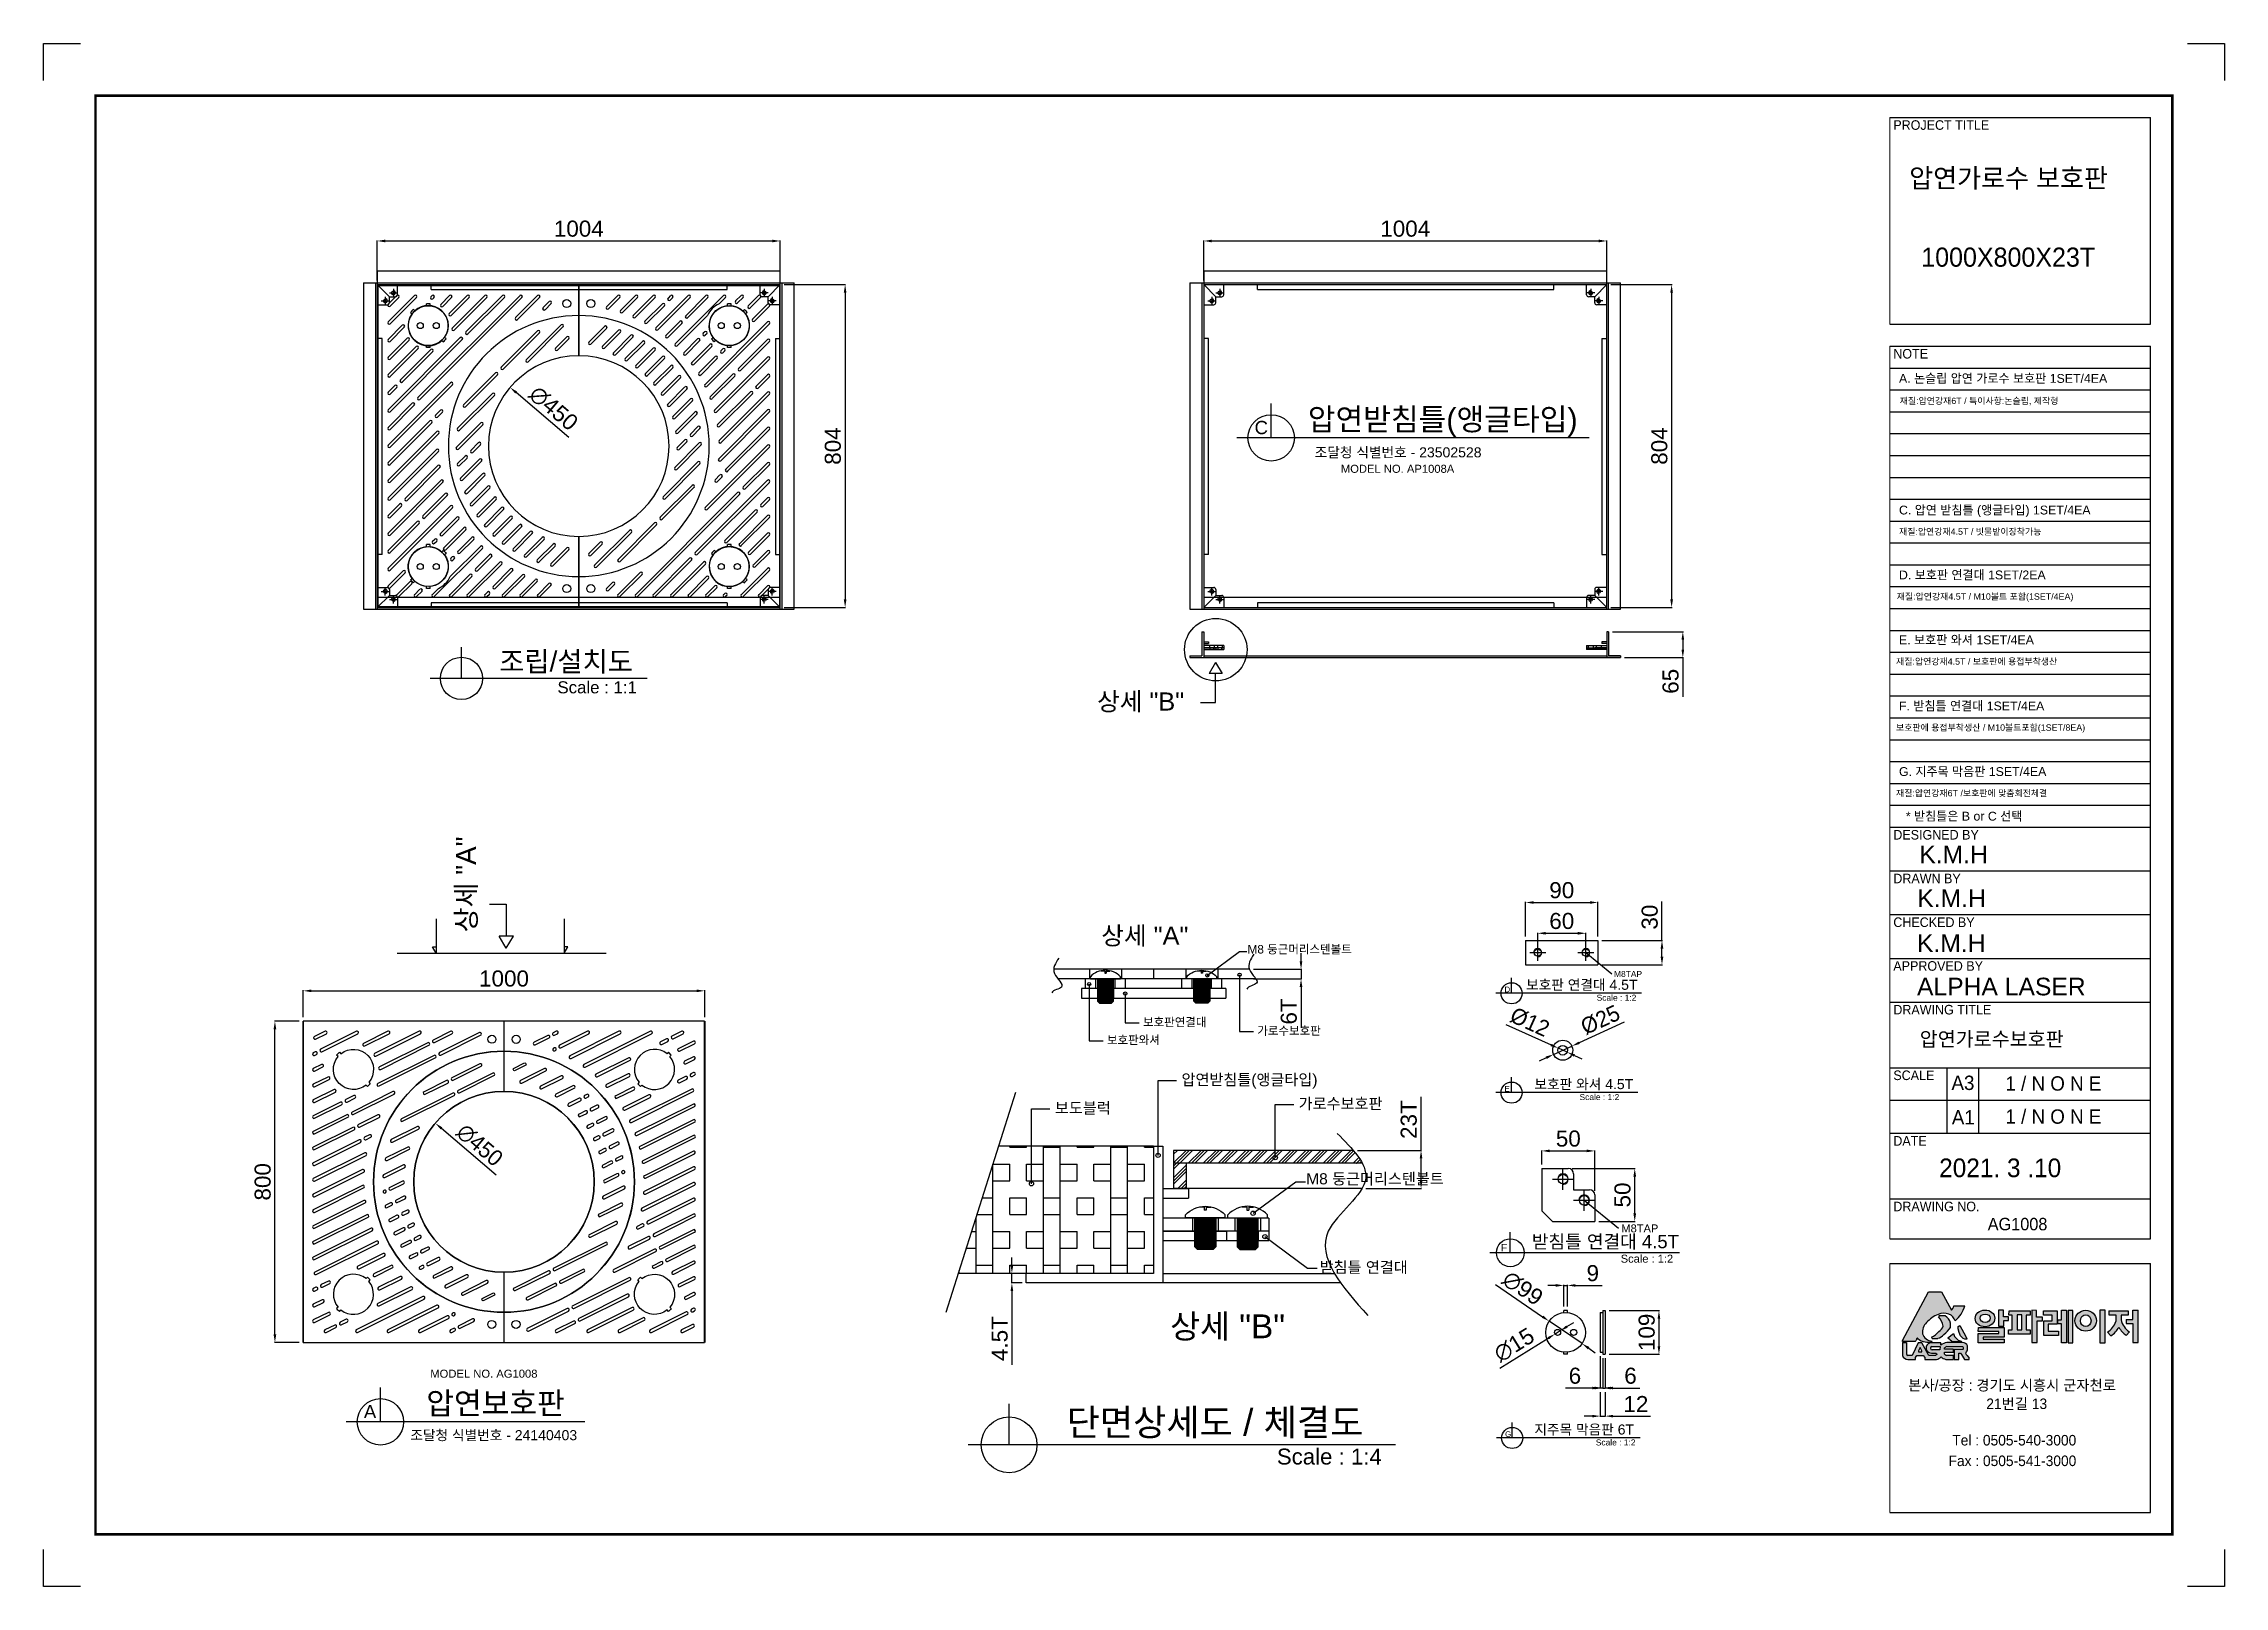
# Model space of a CAD drawing. Header units: millimetres. Extents: x 19476 to 24909, y -5101 to -1259.
import ezdxf
from ezdxf.enums import TextEntityAlignment as Align

# ---------------------------------------------------------------- set-up
doc = ezdxf.new("R2010")
doc.units = ezdxf.units.MM
for name, color, linetype in [('LAYOUT', 7, 'Continuous'), ('TEXT', 7, 'Continuous'), ('압연강', 40, 'Continuous')]:
    doc.layers.add(name, color=color, linetype=linetype)
doc.styles.add('H', font='')
doc.styles.get("Standard").update_dxf_attribs({"font": 'arial.ttf'})
doc.styles.get('H').set_extended_font_data('Dotum')
doc.dimstyles.new('ISO-25', dxfattribs={"dimtxt": 40, "dimasz": 20, "dimexe": 1.25, "dimexo": 10, "dimgap": 10, "dimtad": 1, "dimdec": 0, "dimtxsty": 'Standard', "dimcen": 2.5, "dimclrd": 3, "dimclre": 3, "dimclrt": 3, "dimadec": 0, "dimazin": 0, "dimtfac": 1, "dimtdec": 0, "dimtmove": 0, "dimatfit": 3, "dimfxl": 1, "dimarcsym": 0})

msp = doc.modelspace()

# ---------------------------------------------------------------- texts
at = {"style": 'H'}
for s, height, p in [('PROJECT TITLE', 23.822, (24084.3, -1473.5)), ('압연가로수 보호판', 47.64, (24123.7, -1617.4)), ('1000X800X23T', 47.644, (24153.9, -1814.4)), ('NOTE', 23.82, (24084.3, -2043.1)), ('DESIGNED BY', 23.822, (24084.3, -3241)), ('DRAWN BY', 23.82, (24084.3, -3349.9)), ('CHECKED BY', 23.82, (24084.3, -3458.8)), ('APPROVED BY', 23.822, (24084.3, -3567.7)), ('DRAWING TITLE', 23.822, (24084.3, -3676.6)), ('압연가로수보호판', 35.73, (24150.1, -3755.7)), ('SCALE', 23.82, (24084.3, -3840)), ('A3', 35.73, (24229.2, -3864.7)), ('1 / N O N E', 35.733, (24363.6, -3866.3)), ('1 / N O N E', 35.733, (24363.6, -3948.7)), ('A1', 35.73, (24230.1, -3950.6)), ('DATE', 23.82, (24084.3, -4003.3)), ('2021. 3 .10', 46.453, (24198.5, -4081.8)), ('DRAWING NO.', 23.822, (24084.3, -4166.7)), ('AG1008', 30.97, (24319.5, -4214.1)), ('본사/공장 : 경기도 시흥시 군자천로', 26.204, (24121.4, -4613.1)), ('21번길 13', 26.2, (24316, -4659.2)), ('Tel : 0505-540-3000', 26.204, (24231.3, -4750)), ('Fax : 0505-541-3000', 26.204, (24221.9, -4801.3))]:
    msp.add_text(s, height=height, dxfattribs=at).set_placement(p)
for s, height, p in [('A. 논슬립 압연 가로수 보호판 1SET/4EA', 22, (24098.4, -2103.6)), ('재질:압연강재6T / 특이사항:논슬립, 제작형', 15.84, (24100.2, -2156.4)), ('C', 33, (22493, -2231.4)), ('조달청 식별번호 - 23502528', 25, (22642.7, -2289.2)), ('MODEL NO. AP1008A', 20, (22707.9, -2327.7)), ('C. 압연 받침틀 (앵글타입) 1SET/4EA', 22, (24098.4, -2431.4)), ('재질:압연강재4.5T / 빗물받이장착가능', 15.84, (24098.6, -2482.1)), ('D. 보호판 연결대 1SET/2EA', 22, (24098.4, -2593)), (' 재질:압연강재4.5T / M10볼트 포함(1SET/4EA)', 15.84, (24086.7, -2643.7)), ('E. 보호판 와셔 1SET/4EA', 22, (24098.4, -2754.7)), ('재질:압연강재4.5T / 보호판에 용접부착생산', 15.84, (24091.2, -2805.4)), ('F. 받침틀 연결대 1SET/4EA', 22, (24098.4, -2919.3)), ('  보호판에 용접부착생산 / M10볼트포함(1SET/8EA)', 15.84, (24078.7, -2970)), ('G. 지주목 막음판 1SET/4EA', 22, (24098.4, -3082.7)), ('  재질:압연강재6T /보호판에 맞춤회전체결', 15.84, (24078.7, -3133.4)), ('  * 받침틀은 B or C 선택', 22, (24098.4, -3193.8)), ('K.M.H', 44, (24149.1, -3299.9)), ('K.M.H', 44, (24144.1, -3409.2)), ('K.M.H', 44, (24143.3, -3521)), ('M8 둥근머리스텐볼트', 21, (22475.4, -3524.8)), ('M8TAP', 15, (23388.5, -3583.3)), ('ALPHA LASER', 44, (24143.3, -3629.1)), ('D', 14, (23115.6, -3621.3)), ('보호판연결대', 21, (22215, -3706.2)), ('보호판와셔', 21, (22125.1, -3750.7)), ('가로수보호판', 21, (22499.7, -3727.6)), ('압연받침틀(앵글타입)', 27.72, (22310.9, -3852.7)), ('E', 14, (23115.6, -3868.7)), ('보도블럭', 27.72, (21995.5, -3923.4)), ('가로수보호판', 27.72, (22602.8, -3912.4)), ('M8 둥근머리스텐볼트', 27.72, (22621.5, -4099.7)), ('받침틀 연결대', 27.72, (22655, -4319.9)), ('F', 18.5, (23106.8, -4266.7)), ('MODEL NO. AG1008', 20, (20439.3, -4581.2)), ('A', 33, (20273.9, -4681.9)), ('조달청 식별번호 - 24140403', 25, (20389.5, -4736.8))]:
    msp.add_text(s, height=height).set_placement(p)
at = {"color": 4}
for s, height, p in [('상세 "B"', 45, (22100.6, -2919.7)), ('상세 "A"', 45, (22111.1, -3502.7)), ('상세 "B"', 59.4, (22282.5, -4482.9))]:
    msp.add_text(s, height=height, dxfattribs=at).set_placement(p)
msp.add_text('상세 "A"', height=49.5, rotation=90, dxfattribs=at).set_placement((20553.2, -3472.1))
at = {"layer": 'TEXT'}
for s, height, p in [('압연받침틀(앵글타입)', 55, (22961.7, -2221.8)), ('조립/설치도', 50, (20777.6, -2822.5)), ('보호판 연결대 4.5T', 25, (23308.2, -3615.2)), ('보호판 와셔 4.5T', 25, (23313.3, -3862.6)), ('받침틀 연결대 4.5T', 33, (23367, -4258.7)), ('압연보호판', 55, (20601.8, -4672.3)), ('단면상세도 / 체결도', 66, (22394.3, -4725.5))]:
    msp.add_text(s, height=height, dxfattribs=at).set_placement(p, align=Align.CENTER)
for s, height, p in [('Scale : 1:1', 30, (20756.1, -2876.9)), ('Scale : 1:2', 15, (23345.2, -3642.4)), ('Scale : 1:2', 15, (23302.5, -3889.8)), ('Scale : 1:2', 19.8, (23405.1, -4294.7)), ('Scale : 1:4', 39.6, (22548.5, -4797.4))]:
    msp.add_text(s, height=height, dxfattribs=at).set_placement(p)

# ---------------------------------------------------------------- blocks, each defined once
blk = doc.blocks.new('*D5')
at = {"color": 3, "lineweight": -2, "transparency": 16777216}
for p, q in [((23168.3, -3482.7), (23168.3, -3396.5)), ((23188.3, -3397.7), (23328.3, -3397.7)), ((23348.3, -3482.7), (23348.3, -3396.5))]:
    blk.add_line(p, q, dxfattribs=at)
at = {"color": 3, "transparency": 16777216}
for points in [[(23188.3, -3394.4), (23188.3, -3401.1), (23168.3, -3397.7)], [(23328.3, -3394.4), (23328.3, -3401.1), (23348.3, -3397.7)]]:
    blk.add_solid(points, dxfattribs=at)
at = {"layer": 'Defpoints', "color": 0, "transparency": 16777216}
for p in [(23348.3, -3397.7), (23168.3, -3492.7), (23348.3, -3492.7)]:
    blk.add_point(p, dxfattribs=at)
at = {"color": 3, "transparency": 16777216, "insert": (23258.3, -3367.3), "char_height": 40, "attachment_point": 5}
blk.add_mtext('90', dxfattribs=at)
blk = doc.blocks.new('*D6')
at = {"color": 3, "lineweight": -2, "transparency": 16777216}
for p, q in [((23507.9, -3492.7), (23507.9, -3395.6)), ((23358.3, -3492.7), (23509.2, -3492.7)), ((23507.9, -3532.7), (23507.9, -3512.7)), ((23358.3, -3552.7), (23509.2, -3552.7))]:
    blk.add_line(p, q, dxfattribs=at)
at = {"color": 3, "transparency": 16777216}
for points in [[(23504.6, -3512.7), (23511.3, -3512.7), (23507.9, -3492.7)], [(23504.6, -3532.7), (23511.3, -3532.7), (23507.9, -3552.7)]]:
    blk.add_solid(points, dxfattribs=at)
at = {"layer": 'Defpoints', "color": 0, "transparency": 16777216}
for p in [(23348.3, -3492.7), (23507.9, -3492.7), (23348.3, -3552.7)]:
    blk.add_point(p, dxfattribs=at)
at = {"color": 3, "transparency": 16777216, "insert": (23477.5, -3434.2), "char_height": 40, "attachment_point": 5, "rotation": 90}
blk.add_mtext('30', dxfattribs=at)
blk = doc.blocks.new('*D7')
at = {"color": 3, "lineweight": -2, "transparency": 16777216}
for p, q in [((23413.8, -3696), (23301.7, -3747)), ((23219.8, -3784.3), (23201.6, -3792.6)), ((23238, -3776), (23283.5, -3755.3))]:
    blk.add_line(p, q, dxfattribs=at)
at = {"color": 3, "transparency": 16777216}
for points in [[(23300.3, -3744), (23303.1, -3750.1), (23283.5, -3755.3)], [(23218.4, -3781.3), (23221.2, -3787.4), (23238, -3776)]]:
    blk.add_solid(points, dxfattribs=at)
at = {"layer": 'Defpoints', "color": 0, "transparency": 16777216}
for p in [(23238, -3776), (23283.5, -3755.3)]:
    blk.add_point(p, dxfattribs=at)
at = {"color": 3, "transparency": 16777216, "insert": (23354.4, -3690.1), "char_height": 40, "attachment_point": 5, "rotation": 24.4839}
blk.add_mtext('{\\fMS PGothic|b0|i0|c129|p34;%%C25}', dxfattribs=at)
blk = doc.blocks.new('*D8')
at = {"color": 3, "lineweight": -2, "transparency": 16777216}
for p, q in [((23119.3, -3701.7), (23231.6, -3752.5)), ((23271.7, -3770.6), (23249.8, -3760.7)), ((23289.9, -3778.9), (23308.1, -3787.1))]:
    blk.add_line(p, q, dxfattribs=at)
at = {"color": 3, "transparency": 16777216}
for points in [[(23232.9, -3749.5), (23230.2, -3755.5), (23249.8, -3760.7)], [(23291.3, -3775.8), (23288.5, -3781.9), (23271.7, -3770.6)]]:
    blk.add_solid(points, dxfattribs=at)
at = {"layer": 'Defpoints', "color": 0, "transparency": 16777216}
for p in [(23249.8, -3760.7), (23271.7, -3770.6)]:
    blk.add_point(p, dxfattribs=at)
at = {"color": 3, "transparency": 16777216, "insert": (23178.7, -3695.6), "char_height": 40, "attachment_point": 5, "rotation": 335.6577}
blk.add_mtext('{\\fMS PGothic|b0|i0|c129|p34;%%C12}', dxfattribs=at)
blk = doc.blocks.new('*D9')
at = {"color": 3, "lineweight": -2, "transparency": 16777216}
for p, q in [((23198.3, -3512.7), (23198.3, -3473.2)), ((23218.3, -3474.4), (23298.3, -3474.4)), ((23318.3, -3512.7), (23318.3, -3473.2))]:
    blk.add_line(p, q, dxfattribs=at)
at = {"color": 3, "transparency": 16777216}
for points in [[(23218.3, -3471.1), (23218.3, -3477.8), (23198.3, -3474.4)], [(23298.3, -3471.1), (23298.3, -3477.8), (23318.3, -3474.4)]]:
    blk.add_solid(points, dxfattribs=at)
at = {"layer": 'Defpoints', "color": 0, "transparency": 16777216}
for p in [(23318.3, -3474.4), (23198.3, -3522.7), (23318.3, -3522.7)]:
    blk.add_point(p, dxfattribs=at)
at = {"color": 3, "transparency": 16777216, "insert": (23258.3, -3444), "char_height": 40, "attachment_point": 5}
blk.add_mtext('60', dxfattribs=at)
blk = doc.blocks.new('A$C36924EFD')
for p, q in [((0, 45), (0, -45)), ((0, 45), (6, 45)), ((6, -45), (6, 45)), ((0, -45), (6, -45))]:
    blk.add_line(p, q)
blk = doc.blocks.new('*D10')
at = {"color": 3, "lineweight": -2, "transparency": 16777216}
for p, q in [((22608.7, -3544.2), (22608.7, -3524.2)), ((22490.1, -3564.2), (22609.9, -3564.2)), ((22608.7, -3564.2), (22608.7, -3588.2)), ((22490.1, -3588.2), (22609.9, -3588.2)), ((22608.7, -3608.2), (22608.7, -3710.2))]:
    blk.add_line(p, q, dxfattribs=at)
at = {"color": 3, "transparency": 16777216}
for points in [[(22605.3, -3544.2), (22612, -3544.2), (22608.7, -3564.2)], [(22605.3, -3608.2), (22612, -3608.2), (22608.7, -3588.2)]]:
    blk.add_solid(points, dxfattribs=at)
at = {"layer": 'Defpoints', "color": 0, "transparency": 16777216}
for p in [(22480.1, -3564.2), (22480.1, -3588.2), (22608.7, -3588.2)]:
    blk.add_point(p, dxfattribs=at)
at = {"color": 3, "transparency": 16777216, "insert": (22578.3, -3669.2), "char_height": 40, "attachment_point": 5, "rotation": 90}
blk.add_mtext('6T', dxfattribs=at)
blk = doc.blocks.new('A$C5731754A')
at = {"color": 1}
for p, q in [((-37.5, 0), (-37.5, 5.7)), ((-37.5, 0), (37.5, 0)), ((-20, 0), (-20, -55)), ((-20, 0), (20, 0)), ((-11.2, 19.7), (-11.2, 20.5)), ((-1.9, 19.7), (-11.2, 19.7)), ((-1.9, 19.7), (-1.9, 14.1)), ((-1.9, 14.1), (1.9, 14.1)), ((1.9, 19.7), (1.9, 14.1)), ((1.9, 19.7), (11.2, 19.7)), ((11.2, 19.7), (11.2, 20.5)), ((20, -55), (20, 0)), ((37.5, 0), (37.5, 5.7)), ((-20, -2.5), (20, -2.5)), ((-20, -5), (20, -5)), ((-20, -7.5), (20, -7.5)), ((-20, -7.5), (20, -7.5)), ((-20, -10), (20, -10)), ((-20, -12.5), (20, -12.5)), ((-20, -12.5), (20, -12.5)), ((-20, -15), (20, -15)), ((-20, -17.5), (20, -17.5)), ((-20, -17.5), (20, -17.5)), ((-20, -20), (20, -20)), ((-20, -22.5), (20, -22.5)), ((-20, -22.5), (20, -22.5)), ((-20, -25), (20, -25)), ((-20, -27.5), (20, -27.5)), ((-20, -27.5), (20, -27.5)), ((-20, -30), (20, -30)), ((-20, -32.5), (20, -32.5)), ((-20, -35), (20, -35)), ((-20, -37.5), (20, -37.5)), ((-20, -40), (20, -40)), ((-20, -42.5), (20, -42.5)), ((-20, -45), (20, -45)), ((-20, -47.5), (20, -47.5)), ((-20, -50), (20, -50)), ((-20, -52.5), (20, -52.5)), ((-15, -60), (-20, -55)), ((-20, -55), (20, -55)), ((-17.5, -57.5), (17.5, -57.5)), ((-15, -60), (15, -60)), ((20, -55), (15, -60))]:
    blk.add_line(p, q, dxfattribs=at)
blk.add_arc((0, -30.4), 52, 43.8928, 136.1072, dxfattribs=at)
blk = doc.blocks.new('*D11')
at = {"color": 3, "lineweight": -2, "transparency": 16777216}
for p, q in [((16880.3, -24788.6), (16997.3, -24868.4)), ((17095.6, -24935.4), (17013.8, -24879.6)), ((17112.1, -24946.7), (17128.6, -24958))]:
    blk.add_line(p, q, dxfattribs=at)
at = {"color": 3, "transparency": 16777216}
for points in [[(16999.2, -24865.6), (16995.4, -24871.1), (17013.8, -24879.6)], [(17114, -24944), (17110.2, -24949.5), (17095.6, -24935.4)]]:
    blk.add_solid(points, dxfattribs=at)
at = {"layer": 'Defpoints', "color": 0, "transparency": 16777216}
for p in [(17013.8, -24879.6), (17095.6, -24935.4)]:
    blk.add_point(p, dxfattribs=at)
at = {"color": 3, "transparency": 16777216, "insert": (16947.7, -24797.7), "char_height": 40, "attachment_point": 5, "rotation": 325.6971}
blk.add_mtext('∅99', dxfattribs=at)
blk = doc.blocks.new('*D12')
at = {"color": 3, "lineweight": -2, "transparency": 16777216}
for p, q in [((17058.1, -24893.1), (17075.1, -24882.5)), ((16890.7, -24996.7), (17011.3, -24922)), ((17041.1, -24903.6), (17028.3, -24911.5))]:
    blk.add_line(p, q, dxfattribs=at)
at = {"color": 3, "transparency": 16777216}
for points in [[(17009.6, -24919.2), (17013.1, -24924.8), (17028.3, -24911.5)], [(17056.3, -24890.2), (17059.8, -24895.9), (17041.1, -24903.6)]]:
    blk.add_solid(points, dxfattribs=at)
at = {"layer": 'Defpoints', "color": 0, "transparency": 16777216}
for p in [(17028.3, -24911.5), (17041.1, -24903.6)]:
    blk.add_point(p, dxfattribs=at)
at = {"color": 3, "transparency": 16777216, "insert": (16926.5, -24938.8), "char_height": 40, "attachment_point": 5, "rotation": 31.7725}
blk.add_mtext('∅15', dxfattribs=at)
blk = doc.blocks.new('*D13')
at = {"color": 3, "lineweight": -2, "transparency": 16777216}
for p, q in [((17030.2, -24790.5), (17010.2, -24790.5)), ((17050.2, -24843), (17050.2, -24789.2)), ((17050.2, -24790.5), (17059.2, -24790.5)), ((17059.2, -24843), (17059.2, -24789.2)), ((17079.2, -24790.5), (17145.5, -24790.5))]:
    blk.add_line(p, q, dxfattribs=at)
at = {"color": 3, "transparency": 16777216}
for points in [[(17030.2, -24787.2), (17030.2, -24793.8), (17050.2, -24790.5)], [(17079.2, -24787.2), (17079.2, -24793.8), (17059.2, -24790.5)]]:
    blk.add_solid(points, dxfattribs=at)
at = {"layer": 'Defpoints', "color": 0, "transparency": 16777216}
for p in [(17059.2, -24790.5), (17050.2, -24853), (17059.2, -24853)]:
    blk.add_point(p, dxfattribs=at)
at = {"color": 3, "transparency": 16777216, "insert": (17122.4, -24760.1), "char_height": 40, "attachment_point": 5}
blk.add_mtext('9', dxfattribs=at)
blk = doc.blocks.new('*D14')
at = {"color": 3, "lineweight": -2, "transparency": 16777216}
for p, q in [((17163.1, -24853), (17288.5, -24853)), ((17287.2, -24873), (17287.2, -24942)), ((17163.1, -24962), (17288.5, -24962))]:
    blk.add_line(p, q, dxfattribs=at)
at = {"color": 3, "transparency": 16777216}
for points in [[(17283.9, -24873), (17290.5, -24873), (17287.2, -24853)], [(17283.9, -24942), (17290.5, -24942), (17287.2, -24962)]]:
    blk.add_solid(points, dxfattribs=at)
at = {"layer": 'Defpoints', "color": 0, "transparency": 16777216}
for p in [(17153.1, -24853), (17153.1, -24962), (17287.2, -24962)]:
    blk.add_point(p, dxfattribs=at)
at = {"color": 3, "transparency": 16777216, "insert": (17256.8, -24907.5), "char_height": 40, "attachment_point": 5, "rotation": 90}
blk.add_mtext('109', dxfattribs=at)
blk = doc.blocks.new('*D15')
at = {"color": 3, "lineweight": -2, "transparency": 16777216}
for p, q in [((17147.1, -24972), (17147.1, -25047.3)), ((17153.1, -24972), (17153.1, -25047.3)), ((17127.1, -25046), (17107.1, -25046)), ((17147.1, -25046), (17153.1, -25046)), ((17173.1, -25046), (17239.5, -25046))]:
    blk.add_line(p, q, dxfattribs=at)
at = {"color": 3, "transparency": 16777216}
for points in [[(17127.1, -25042.7), (17127.1, -25049.3), (17147.1, -25046)], [(17173.1, -25042.7), (17173.1, -25049.3), (17153.1, -25046)]]:
    blk.add_solid(points, dxfattribs=at)
at = {"layer": 'Defpoints', "color": 0, "transparency": 16777216}
for p in [(17147.1, -24962), (17153.1, -24962), (17153.1, -25046)]:
    blk.add_point(p, dxfattribs=at)
at = {"color": 3, "transparency": 16777216, "insert": (17216.3, -25015.6), "char_height": 40, "attachment_point": 5}
blk.add_mtext('6', dxfattribs=at)
blk = doc.blocks.new('*D16')
at = {"color": 3, "lineweight": -2, "transparency": 16777216}
for p, q in [((17141.1, -24967), (17141.1, -25047.3)), ((17147.1, -24972), (17147.1, -25047.3)), ((17121.1, -25046), (17054.7, -25046)), ((17147.1, -25046), (17141.1, -25046)), ((17167.1, -25046), (17187.1, -25046))]:
    blk.add_line(p, q, dxfattribs=at)
at = {"color": 3, "transparency": 16777216}
for points in [[(17121.1, -25042.7), (17121.1, -25049.3), (17141.1, -25046)], [(17167.1, -25042.7), (17167.1, -25049.3), (17147.1, -25046)]]:
    blk.add_solid(points, dxfattribs=at)
at = {"layer": 'Defpoints', "color": 0, "transparency": 16777216}
for p in [(17141.1, -24957), (17147.1, -24962), (17141.1, -25046)]:
    blk.add_point(p, dxfattribs=at)
at = {"color": 3, "transparency": 16777216, "insert": (17077.9, -25015.6), "char_height": 40, "attachment_point": 5}
blk.add_mtext('6', dxfattribs=at)
blk = doc.blocks.new('*D17')
at = {"color": 3, "lineweight": -2, "transparency": 16777216}
for p, q in [((17141.1, -25056), (17141.1, -25117.3)), ((17153.1, -25056), (17153.1, -25117.3)), ((17121.1, -25116), (17101.1, -25116)), ((17141.1, -25116), (17153.1, -25116)), ((17173.1, -25116), (17266.2, -25116))]:
    blk.add_line(p, q, dxfattribs=at)
at = {"color": 3, "transparency": 16777216}
for points in [[(17121.1, -25112.7), (17121.1, -25119.3), (17141.1, -25116)], [(17173.1, -25112.7), (17173.1, -25119.3), (17153.1, -25116)]]:
    blk.add_solid(points, dxfattribs=at)
at = {"layer": 'Defpoints', "color": 0, "transparency": 16777216}
for p in [(17141.1, -25046), (17153.1, -25046), (17153.1, -25116)]:
    blk.add_point(p, dxfattribs=at)
at = {"color": 3, "transparency": 16777216, "insert": (17229.7, -25085.9), "char_height": 40, "attachment_point": 5}
blk.add_mtext('12', dxfattribs=at)
blk = doc.blocks.new('*D42')
at = {"color": 3, "lineweight": -2, "transparency": 16777216}
blk.add_line((20603.2, -4076.6), (20467.1, -3960.3), dxfattribs=at)
at = {"color": 3, "transparency": 16777216}
blk.add_solid([(20469.3, -3957.7), (20465, -3962.8), (20451.9, -3947.3)], dxfattribs=at)
at = {"layer": 'Defpoints', "color": 0, "transparency": 16777216}
for p in [(20451.9, -3947.3), (20794, -4239.6)]:
    blk.add_point(p, dxfattribs=at)
at = {"color": 3, "transparency": 16777216, "insert": (20562.3, -4002.1), "char_height": 40, "attachment_point": 5, "rotation": 319.4889}
blk.add_mtext('{\\fPMingLiU|b0|i0|c136|p0;∅450}', dxfattribs=at)
blk = doc.blocks.new('*D43')
at = {"color": 3, "lineweight": -2, "transparency": 16777216}
for p, q in [((20123, -3683.4), (20123, -3616.4)), ((20143, -3617.7), (21103, -3617.7)), ((21123, -3683.4), (21123, -3616.4))]:
    blk.add_line(p, q, dxfattribs=at)
at = {"color": 3, "transparency": 16777216}
for points in [[(20143, -3614.4), (20143, -3621), (20123, -3617.7)], [(21103, -3621), (21103, -3614.4), (21123, -3617.7)]]:
    blk.add_solid(points, dxfattribs=at)
at = {"layer": 'Defpoints', "color": 0, "transparency": 16777216}
for p in [(21123, -3617.7), (20123, -3693.4), (21123, -3693.4)]:
    blk.add_point(p, dxfattribs=at)
at = {"color": 3, "transparency": 16777216, "insert": (20623, -3587.3), "char_height": 40, "attachment_point": 5}
blk.add_mtext('1000', dxfattribs=at)
blk = doc.blocks.new('*D44')
at = {"color": 3, "lineweight": -2, "transparency": 16777216}
for p, q in [((20113, -3693.4), (20051, -3693.4)), ((20052.3, -4473.4), (20052.3, -3713.4)), ((20113, -4493.4), (20051, -4493.4))]:
    blk.add_line(p, q, dxfattribs=at)
at = {"color": 3, "transparency": 16777216}
for points in [[(20055.6, -3713.4), (20048.9, -3713.4), (20052.3, -3693.4)], [(20048.9, -4473.4), (20055.6, -4473.4), (20052.3, -4493.4)]]:
    blk.add_solid(points, dxfattribs=at)
at = {"layer": 'Defpoints', "color": 0, "transparency": 16777216}
for p in [(20052.3, -3693.4), (20123, -3693.4), (20123, -4493.4)]:
    blk.add_point(p, dxfattribs=at)
at = {"color": 3, "transparency": 16777216, "insert": (20021.9, -4093.4), "char_height": 40, "attachment_point": 5, "rotation": 90}
blk.add_mtext('800', dxfattribs=at)
blk = doc.blocks.new('A$C600E4CCD')
for p, q in [((0, 6), (0, 0)), ((50, 6), (0, 6)), ((50, 0), (0, 0)), ((50, 6), (50, 0))]:
    blk.add_line(p, q)
at = {"color": 2}
for p, q in [((14, 6), (14, 0)), ((26, 6), (26, 0)), ((34, 6), (34, 0)), ((46, 6), (46, 0))]:
    blk.add_line(p, q, dxfattribs=at)
blk = doc.blocks.new('A$C723E4715')
blk.add_blockref('A$C5731754A', (0, 48))
blk = doc.blocks.new('*D28')
at = {"color": 3, "lineweight": -2, "transparency": 16777216}
for p, q in [((23208.5, -4050.2), (23208.5, -4015.1)), ((23228.5, -4016.4), (23320.5, -4016.4)), ((23340.5, -4116.2), (23340.5, -4015.1))]:
    blk.add_line(p, q, dxfattribs=at)
at = {"color": 3, "transparency": 16777216}
for points in [[(23228.5, -4013), (23228.5, -4019.7), (23208.5, -4016.4)], [(23320.5, -4019.7), (23320.5, -4013), (23340.5, -4016.4)]]:
    blk.add_solid(points, dxfattribs=at)
at = {"layer": 'Defpoints', "color": 0, "transparency": 16777216}
for p in [(23340.5, -4016.4), (23208.5, -4060.2), (23340.5, -4126.2)]:
    blk.add_point(p, dxfattribs=at)
at = {"color": 3, "transparency": 16777216, "insert": (23274.5, -3985.9), "char_height": 40, "attachment_point": 5}
blk.add_mtext('50', dxfattribs=at)
blk = doc.blocks.new('*D29')
at = {"color": 3, "lineweight": -2, "transparency": 16777216}
for p, q in [((23284.5, -4060.2), (23441.4, -4060.2)), ((23440.1, -4172.2), (23440.1, -4080.2)), ((23350.5, -4192.2), (23441.4, -4192.2))]:
    blk.add_line(p, q, dxfattribs=at)
at = {"color": 3, "transparency": 16777216}
for points in [[(23443.5, -4080.2), (23436.8, -4080.2), (23440.1, -4060.2)], [(23436.8, -4172.2), (23443.5, -4172.2), (23440.1, -4192.2)]]:
    blk.add_solid(points, dxfattribs=at)
at = {"layer": 'Defpoints', "color": 0, "transparency": 16777216}
for p in [(23274.5, -4060.2), (23440.1, -4060.2), (23340.5, -4192.2)]:
    blk.add_point(p, dxfattribs=at)
at = {"color": 3, "transparency": 16777216, "insert": (23409.7, -4126.2), "char_height": 40, "attachment_point": 5, "rotation": 90}
blk.add_mtext('50', dxfattribs=at)
blk = doc.blocks.new('*D30')
at = {"color": 3, "lineweight": -2, "transparency": 16777216}
for p, q in [((21888.3, -4301.5), (21888.3, -4281.5)), ((21914.1, -4321.5), (21887.1, -4321.5)), ((21914.1, -4345.2), (21887.1, -4345.2)), ((21888.3, -4345.2), (21888.3, -4321.5)), ((21888.3, -4365.2), (21888.3, -4548.8))]:
    blk.add_line(p, q, dxfattribs=at)
at = {"color": 3, "transparency": 16777216}
for points in [[(21885, -4301.5), (21891.6, -4301.5), (21888.3, -4321.5)], [(21891.6, -4365.2), (21885, -4365.2), (21888.3, -4345.2)]]:
    blk.add_solid(points, dxfattribs=at)
at = {"layer": 'Defpoints', "color": 0, "transparency": 16777216}
for p in [(21888.3, -4321.5), (21924.1, -4321.5), (21924.1, -4345.2)]:
    blk.add_point(p, dxfattribs=at)
at = {"color": 3, "transparency": 16777216, "insert": (21858, -4483.8), "char_height": 40, "attachment_point": 5, "rotation": 90}
blk.add_mtext('4.5T', dxfattribs=at)
blk = doc.blocks.new('*D31')
at = {"color": 3, "lineweight": -2, "transparency": 16777216}
for p, q in [((22907.7, -4015.2), (22907.7, -3881.7)), ((22749, -4015.2), (22908.9, -4015.2)), ((22907.7, -4090.3), (22907.7, -4035.2)), ((22770.5, -4110.3), (22908.9, -4110.3))]:
    blk.add_line(p, q, dxfattribs=at)
at = {"color": 3, "transparency": 16777216}
for points in [[(22911, -4035.2), (22904.3, -4035.2), (22907.7, -4015.2)], [(22904.3, -4090.3), (22911, -4090.3), (22907.7, -4110.3)]]:
    blk.add_solid(points, dxfattribs=at)
at = {"layer": 'Defpoints', "color": 0, "transparency": 16777216}
for p in [(22739, -4015.2), (22907.7, -4015.2), (22760.5, -4110.3)]:
    blk.add_point(p, dxfattribs=at)
at = {"color": 3, "transparency": 16777216, "insert": (22877.2, -3938.5), "char_height": 40, "attachment_point": 5, "rotation": 90}
blk.add_mtext('23T', dxfattribs=at)
blk = doc.blocks.new('A$C25B221E0')
at = {"color": 1}
for p, q in [((-26.4, 0), (26.4, 0)), ((0, -26.4), (0, 26.4))]:
    blk.add_line(p, q, dxfattribs=at)
blk.add_line((0, 0), (85.3, -69.6))
blk.add_circle((0, 0), 11.9)
at = {"color": 4}
blk.add_arc((0, 0), 13.2, 270, 180, dxfattribs=at)
blk.add_text('M8TAP', height=19.8).set_placement((92.6, -79.9))
blk = doc.blocks.new('1')
blk.add_lwpolyline([(18697.3, -2301.7), (18197.3, -2301.7), (18197.3, -3101.7), (18697.3, -3101.7)])
blk.add_lwpolyline([(18697.3, -2926.7), (18697.3, -3101.7), (19197.3, -3101.7), (19197.3, -2301.7), (18697.3, -2301.7), (18697.3, -2476.7, 1), (18697.3, -2926.7, 1), (18697.3, -2476.7)], format="xyb")
for points in [[(18364.2, -2457.4, -0.045549), (18357.1, -2464.4), (18353.6, -2460.8, -0.904534), (18283.9, -2389.7), (18280.4, -2386.1, -0.045549), (18287.6, -2379.1), (18291.1, -2382.7, -0.904534), (18360.7, -2453.8)], [(18697.3, -2376.7, 1), (18697.3, -3026.7, 1)], [(19030.4, -2457.4, 0.045549), (19037.6, -2464.4), (19041.1, -2460.8, 0.904534), (19110.7, -2389.7), (19114.2, -2386.1, 0.045549), (19107.1, -2379.1), (19103.6, -2382.7, 0.904534), (19033.9, -2453.8)], [(18364.2, -2946.1, 0.045549), (18357.1, -2939.1), (18353.6, -2942.7, 0.904534), (18283.9, -3013.8), (18280.4, -3017.4, 0.045549), (18287.6, -3024.4), (18291.1, -3020.8, 0.904534), (18360.7, -2949.7)], [(19030.4, -2946.1, -0.045549), (19037.6, -2939.1), (19041.1, -2942.7, -0.904534), (19110.7, -3013.8), (19114.2, -3017.4, -0.045549), (19107.1, -3024.4), (19103.6, -3020.8, -0.904534), (19033.9, -2949.7)]]:
    blk.add_lwpolyline(points, format="xyb", close=True)
for centre in [(18667.3, -2346.7), (18727.8, -2346.8), (18666.8, -3056.7), (18727.3, -3056.7)]:
    blk.add_circle(centre, 10)
at = {"layer": '압연강'}
for points in [[(18251.7, -2326.7), (18224.9, -2340.1, 1), (18228, -2346.4), (18254.8, -2333, 1)], [(18329.9, -2326.7), (18240.6, -2371.4, 1), (18243.7, -2377.7), (18333, -2333, 1)], [(18408.2, -2326.7), (18347.6, -2357, 1), (18350.7, -2363.3), (18411.3, -2333, 1)], [(18486.4, -2326.7), (18375.1, -2382.4, 1), (18378.3, -2388.6), (18489.6, -2333, 1)], [(18523.9, -2354.9), (18567.8, -2333, 1), (18564.7, -2326.7), (18520.8, -2348.7, 1)], [(18636, -2330.2), (18536.5, -2380, 1), (18539.6, -2386.3), (18639.1, -2336.5, 1)], [(18827.3, -2326.7), (18820, -2330.4, 1), (18823.2, -2336.6), (18830.4, -2333, 1)], [(18905.6, -2326.7), (18835.7, -2361.7, 1), (18838.8, -2367.9), (18908.7, -2333, 1)], [(18983.8, -2326.7), (18861.4, -2388, 1), (18864.5, -2394.2), (18987, -2333, 1)], [(19062.1, -2326.7), (18896.2, -2409.7, 1), (18899.4, -2415.9), (19065.2, -2333, 1)], [(19140.4, -2326.7), (19115.9, -2338.9, 1), (19119.1, -2345.2), (19143.5, -2333, 1)], [(18227.1, -2378.1), (18222.3, -2380.5, 1), (18225.5, -2386.8), (18230.3, -2384.4, 1)], [(18526.2, -2393, 1), (18523, -2386.7), (18382.9, -2456.7, 1), (18386.1, -2463)], [(18510.5, -2361.7, 1), (18507.4, -2355.4), (18387, -2415.6, 1), (18390.2, -2421.8)], [(18775.4, -2360.5), (18809.7, -2343.3, 1), (18806.6, -2337.1), (18772.2, -2354.3, 1)], [(18823.9, -2375.4), (18825.4, -2374.6, 1), (18822.3, -2368.4), (18820.7, -2369.2, 1)], [(19102.5, -2345.7), (19087.6, -2353.1, 1), (19090.7, -2359.4), (19105.7, -2351.9, 1)], [(19169.2, -2351.4), (19131.6, -2370.3, 1), (19134.7, -2376.5), (19172.3, -2357.7, 1)], [(19169.2, -2390.6), (19147.2, -2401.6, 1), (19150.4, -2407.8), (19172.3, -2396.8, 1)], [(18242.8, -2409.4), (18222.3, -2419.7, 1), (18225.5, -2425.9), (18245.9, -2415.7, 1)], [(18258.4, -2440.7), (18222.3, -2458.8, 1), (18225.5, -2465.1), (18261.6, -2447, 1)], [(18570.9, -2448.9), (18640.5, -2414, 1), (18637.4, -2407.8), (18567.8, -2442.6, 1)], [(18586.5, -2480.2), (18672.3, -2437.3, 1), (18669.2, -2431), (18583.4, -2473.9, 1)], [(18750.4, -2412.2), (18725.5, -2424.6, -1), (18722.3, -2418.4), (18747.2, -2405.9, -1)], [(18741.6, -2455.7), (18801.7, -2425.6, 1), (18798.6, -2419.3), (18738.5, -2449.4, 1)], [(18791.2, -2470), (18843.1, -2444.1, 1), (18840, -2437.8), (18788.1, -2463.8, 1)], [(19008.3, -2392.8), (18926.5, -2433.7, 1), (18929.6, -2439.9), (19011.4, -2399, 1)], [(19006.5, -2432.8), (18952.8, -2459.6, 1), (18955.9, -2465.9), (19009.7, -2439, 1)], [(19149.5, -2439.6), (19131.5, -2448.5, 1), (19134.7, -2454.8), (19152.6, -2445.8, 1)], [(19169.2, -2429.7), (19162.9, -2432.9, 1), (19166, -2439.1), (19172.3, -2436, 1)], [(18274.1, -2472), (18222.3, -2497.9, 1), (18225.5, -2504.2), (18277.2, -2478.3, 1)], [(18323, -2486.7), (18303.2, -2496.6, 1), (18306.3, -2502.9), (18326.1, -2493, 1)], [(18420.8, -2477), (18318.8, -2527.9, 1), (18321.9, -2534.2), (18423.9, -2483.2, 1)], [(18570, -2480.6), (18441.7, -2544.8, 1), (18444.8, -2551), (18573.1, -2486.9, 1)], [(18554.3, -2449.3), (18498.1, -2477.4, 1), (18501.3, -2483.7), (18557.5, -2455.6, 1)], [(18829.9, -2489.8), (18872.4, -2468.6, 1), (18869.2, -2462.3), (18826.8, -2483.5, 1)], [(18861.5, -2513.1), (18888, -2499.9, 1), (18884.9, -2493.6), (18858.3, -2506.9, 1)], [(18903.8, -2484.1), (18898.3, -2486.9, 1), (18901.4, -2493.2), (18907, -2490.4, 1)], [(19018.2, -2466.1), (18975.6, -2487.4, 1), (18978.7, -2493.6), (19021.3, -2472.4, 1)], [(19058.2, -2485.2), (18995.1, -2516.7, 1), (18998.3, -2523), (19061.4, -2491.5, 1)], [(19165.1, -2470.9), (19011.6, -2547.6, 1), (19014.7, -2553.9), (19168.3, -2477.1, 1)], [(18289.7, -2503.3), (18222.3, -2537.1, 1), (18225.5, -2543.3), (18292.9, -2509.6, 1)], [(18305.4, -2534.6), (18222.3, -2576.2, 1), (18225.5, -2582.4), (18308.5, -2540.9, 1)], [(18383.2, -2534.9), (18334.5, -2559.2, 1), (18337.6, -2565.5), (18386.4, -2541.1, 1)], [(18887.4, -2539.3), (18903.7, -2531.2, 1), (18900.5, -2524.9), (18884.3, -2533.1, 1)], [(18928.7, -2510.8), (18913.9, -2518.2, 1), (18917.1, -2524.5), (18931.9, -2517.1, 1)], [(18949.7, -2539.5), (18929.6, -2549.5, 1), (18932.7, -2555.8), (18952.8, -2545.7, 1)], [(19028.6, -2586.1), (19172.3, -2514.2, 1), (19169.2, -2508), (19025.4, -2579.9, 1)], [(19039.2, -2619.9), (19172.3, -2553.4, 1), (19169.2, -2547.1), (19036.1, -2613.7, 1)], [(18321.1, -2566), (18222.3, -2615.3, 1), (18225.5, -2621.6), (18324.2, -2572.2, 1)], [(18336.7, -2597.3), (18222.3, -2654.4, 1), (18225.5, -2660.7), (18339.8, -2603.5, 1)], [(18362.3, -2584.5), (18350.1, -2590.6, 1), (18353.3, -2596.8), (18365.4, -2590.7, 1)], [(18481.6, -2563.9), (18416.4, -2596.6, 1), (18419.5, -2602.8), (18484.7, -2570.2, 1)], [(18908.5, -2567.9), (18919.3, -2562.5, 1), (18916.2, -2556.2), (18905.4, -2561.6, 1)], [(18925.3, -2598.6), (18935, -2593.8, 1), (18931.8, -2587.5), (18922.1, -2592.4, 1)], [(18966.7, -2570.1), (18945.3, -2580.8, 1), (18948.4, -2587.1), (18969.9, -2576.3, 1)], [(18964, -2618.4), (18982.7, -2609.1, 1), (18979.5, -2602.8), (18960.9, -2612.1, 1)], [(19046.5, -2655.4), (19172.3, -2592.5, 1), (19169.2, -2586.2), (19043.4, -2649.2, 1)], [(18350.5, -2629.5), (18222.3, -2693.6, 1), (18225.5, -2699.8), (18353.6, -2635.8, 1)], [(18446.8, -2659.6), (18397.1, -2684.5, 1), (18400.2, -2690.7), (18449.9, -2665.9, 1)], [(18457.5, -2615.1), (18403.3, -2642.2, 1), (18406.4, -2648.5), (18460.6, -2621.4, 1)], [(18938.4, -2631.2), (18950.6, -2625.1, 1), (18947.5, -2618.8), (18935.2, -2625, 1)], [(18946.9, -2666.1), (18966.3, -2656.4, 1), (18963.1, -2650.1), (18943.8, -2659.8, 1)], [(18979.7, -2649.7), (18991.7, -2643.7, 1), (18988.5, -2637.4), (18976.6, -2643.4, 1)], [(19050.1, -2692.7), (19172.3, -2631.6, 1), (19169.2, -2625.4), (19047, -2686.5, 1)], [(18344.5, -2710.7), (18222.3, -2771.8, 1), (18225.5, -2778.1), (18347.7, -2717, 1)], [(18444.2, -2700), (18412.7, -2715.8, 1), (18415.9, -2722), (18447.4, -2706.3, 1)], [(18947.9, -2743.9), (18997.6, -2719, 1), (18994.4, -2712.7), (18944.7, -2737.6, 1)], [(18950.4, -2703.5), (18981.9, -2687.7, 1), (18978.8, -2681.4), (18947.3, -2697.2, 1)], [(18995.3, -2681), (18996.6, -2680.4, 1), (18993.4, -2674.1), (18992.2, -2674.7, 1)], [(19044.2, -2774), (19172.3, -2709.9, 1), (19169.2, -2703.6), (19041.1, -2767.7, 1)], [(18348.2, -2748.1), (18222.3, -2811, 1), (18225.5, -2817.2), (18351.3, -2754.3, 1)], [(18399.3, -2722.5), (18398.1, -2723.1, 1), (18401.2, -2729.4), (18402.4, -2728.7, 1)], [(18415, -2753.8), (18403, -2759.8, 1), (18406.1, -2766), (18418.1, -2760, 1)], [(18447.7, -2737.4), (18428.4, -2747.1, 1), (18431.5, -2753.3), (18450.9, -2743.7, 1)], [(18937.2, -2788.3), (18991.4, -2761.2, 1), (18988.2, -2755), (18934.1, -2782.1, 1)], [(19058, -2806.2), (19172.3, -2749, 1), (19169.2, -2742.8), (19054.8, -2799.9, 1)], [(18355.5, -2783.5), (18222.3, -2850.1, 1), (18225.5, -2856.4), (18358.6, -2789.8, 1)], [(18366.1, -2817.3), (18222.3, -2889.2, 1), (18225.5, -2895.5), (18369.2, -2823.6, 1)], [(18430.6, -2785.1), (18412, -2794.4, 1), (18415.1, -2800.7), (18433.8, -2791.3, 1)], [(18427.9, -2833.4), (18449.4, -2822.7, 1), (18446.3, -2816.4), (18424.8, -2827.1, 1)], [(18456.3, -2772.3), (18444, -2778.4, 1), (18447.2, -2784.6), (18459.4, -2778.5, 1)], [(18469.4, -2804.8), (18459.7, -2809.7, 1), (18462.8, -2815.9), (18472.5, -2811.1, 1)], [(18913.1, -2839.5), (18978.3, -2806.9, 1), (18975.2, -2800.7), (18909.9, -2833.3, 1)], [(19032.4, -2819), (19044.5, -2812.9, 1), (19041.4, -2806.7), (19029.3, -2812.7, 1)], [(19073.6, -2837.5), (19172.3, -2788.2, 1), (19169.2, -2781.9), (19070.5, -2831.3, 1)], [(19089.3, -2868.8), (19172.3, -2827.3, 1), (19169.2, -2821), (19086.1, -2862.6, 1)], [(18229.5, -2932.6), (18383.1, -2855.8, 1), (18379.9, -2849.6), (18226.4, -2926.3, 1)], [(18445, -2864), (18465.1, -2854, 1), (18461.9, -2847.7), (18441.9, -2857.7, 1)], [(18465.9, -2892.7), (18480.7, -2885.3, 1), (18477.6, -2879), (18462.8, -2886.4, 1)], [(18486.2, -2835.6), (18475.3, -2841, 1), (18478.5, -2847.3), (18489.3, -2841.8, 1)], [(18507.3, -2864.2), (18491, -2872.3, 1), (18494.1, -2878.6), (18510.4, -2870.4, 1)], [(18824.7, -2922.9), (18953, -2858.7, 1), (18949.9, -2852.4), (18821.5, -2916.6, 1)], [(18973.9, -2926.5), (19075.8, -2875.5, 1), (19072.7, -2869.3), (18970.7, -2920.3, 1)], [(19011.4, -2868.6), (19060.2, -2844.2, 1), (19057.1, -2838), (19008.3, -2862.3, 1)], [(19104.9, -2900.1), (19172.3, -2866.4, 1), (19169.2, -2860.2), (19101.8, -2893.9, 1)], [(18336.4, -2918.3), (18399.5, -2886.7, 1), (18396.4, -2880.5), (18333.3, -2912, 1)], [(18376.5, -2937.4), (18419, -2916.1, 1), (18415.9, -2909.8), (18373.4, -2931.1, 1)], [(18490.8, -2919.3), (18496.4, -2916.6, 1), (18493.2, -2910.3), (18487.7, -2913.1, 1)], [(18533.2, -2890.3), (18506.6, -2903.6, 1), (18509.8, -2909.9), (18536.3, -2896.6, 1)], [(18564.7, -2913.7), (18522.3, -2934.9, 1), (18525.4, -2941.2), (18567.9, -2919.9, 1)], [(18603.5, -2933.4), (18551.6, -2959.4, 1), (18554.7, -2965.7), (18606.6, -2939.7, 1)], [(18808.1, -2923.3), (18722.3, -2966.2, 1), (18725.5, -2972.5), (18811.2, -2929.6, 1)], [(18840.3, -2954.2), (18896.5, -2926.1, 1), (18893.4, -2919.8), (18837.2, -2947.9, 1)], [(19071.7, -2916.7), (19091.5, -2906.8, 1), (19088.4, -2900.6), (19068.6, -2910.5, 1)], [(19120.6, -2931.4), (19172.3, -2905.5, 1), (19169.2, -2899.3), (19117.4, -2925.2, 1)], [(18225.5, -2973.8), (18231.8, -2970.6, 1), (18228.6, -2964.3), (18222.3, -2967.5, 1)], [(18245.2, -2963.9), (18263.1, -2954.9, 1), (18260, -2948.7), (18242.1, -2957.6, 1)], [(18332.6, -3076.7), (18498.4, -2993.8, 1), (18495.3, -2987.5), (18329.4, -3070.5, 1)], [(18386.4, -3010.7), (18468.2, -2969.8, 1), (18465, -2963.5), (18383.2, -3004.4, 1)], [(18388.1, -2970.7), (18441.8, -2943.8, 1), (18438.7, -2937.6), (18385, -2964.4, 1)], [(18653.1, -2947.8), (18592.9, -2977.9, 1), (18596, -2984.1), (18656.2, -2954, 1)], [(18644.3, -2991.3), (18669.2, -2978.8, -1), (18672.3, -2985.1), (18647.4, -2997.6, -1)], [(18823.8, -2954.6), (18754.1, -2989.4, 1), (18757.3, -2995.7), (18826.9, -2960.9, 1)], [(18868.5, -3010.5, 1), (18871.6, -3016.8), (19011.7, -2946.7, 1), (19008.6, -2940.5)], [(18884.1, -3041.8, 1), (18887.3, -3048.1), (19007.6, -2987.9, 1), (19004.5, -2981.6)], [(19136.2, -2962.7), (19172.3, -2944.7, 1), (19169.2, -2938.4), (19133.1, -2956.5, 1)], [(19151.9, -2994), (19172.3, -2983.8, 1), (19169.2, -2977.5), (19148.7, -2987.8, 1)], [(18225.5, -3012.9), (18247.4, -3001.9, 1), (18244.3, -2995.6), (18222.3, -3006.6, 1)], [(18225.5, -3052), (18263.1, -3033.2, 1), (18259.9, -3027), (18222.3, -3045.8, 1)], [(18410.8, -3076.7), (18533.3, -3015.5, 1), (18530.2, -3009.2), (18407.7, -3070.5, 1)], [(18489.1, -3076.7), (18559, -3041.8, 1), (18555.8, -3035.5), (18486, -3070.5, 1)], [(18570.8, -3028.1), (18569.3, -3028.8, 1), (18572.4, -3035.1), (18573.9, -3034.3, 1)], [(18758.7, -3073.3), (18858.2, -3023.5, 1), (18855.1, -3017.2), (18755.5, -3067, 1)], [(18908.2, -3076.7), (19019.5, -3021.1, 1), (19016.4, -3014.8), (18905.1, -3070.5, 1)], [(18986.5, -3076.7), (19047, -3046.5, 1), (19043.9, -3040.2), (18983.3, -3070.5, 1)], [(19064.7, -3076.7), (19154.1, -3032.1, 1), (19151, -3025.8), (19061.6, -3070.5, 1)], [(19167.5, -3025.3), (19172.3, -3022.9, 1), (19169.2, -3016.7), (19164.4, -3019.1, 1)], [(18254.3, -3076.7), (18278.7, -3064.5, 1), (18275.6, -3058.3), (18251.2, -3070.5, 1)], [(18292.1, -3057.8), (18307.1, -3050.3, 1), (18303.9, -3044.1), (18289, -3051.6, 1)], [(18567.3, -3076.7), (18574.6, -3073.1, 1), (18571.5, -3066.8), (18564.2, -3070.5, 1)], [(18619.3, -3042.9), (18584.9, -3060.1, 1), (18588, -3066.4), (18622.4, -3049.2, 1)], [(18870.7, -3048.5), (18826.8, -3070.5, 1), (18830, -3076.7), (18873.9, -3054.8, 1)], [(19143, -3076.7), (19169.8, -3063.4, 1), (19166.6, -3057.1), (19139.9, -3070.5, 1)]]:
    blk.add_lwpolyline(points, format="xyb", close=True, dxfattribs=at)
for points in [[(18222.3, -2732.7, 1), (18225.5, -2739), (18348.2, -2677.6, 1), (18345, -2671.4), (18222.3, -2732.7)], [(19172.3, -2670.8, 1), (19169.2, -2664.5), (19046.5, -2725.8, 1), (19049.6, -2732.1), (19172.3, -2670.8)]]:
    blk.add_lwpolyline(points, format="xyb", dxfattribs=at)
blk = doc.blocks.new('*D33')
at = {"color": 3, "lineweight": -2, "transparency": 16777216}
for p, q in [((22366.3, -1849.1), (22366.3, -1749.1)), ((22386.3, -1750.3), (23350.3, -1750.3)), ((23370.3, -1849.1), (23370.3, -1749.1))]:
    blk.add_line(p, q, dxfattribs=at)
at = {"color": 3, "transparency": 16777216}
for points in [[(22386.3, -1747), (22386.3, -1753.7), (22366.3, -1750.3)], [(23350.3, -1753.7), (23350.3, -1747), (23370.3, -1750.3)]]:
    blk.add_solid(points, dxfattribs=at)
at = {"layer": 'Defpoints', "color": 0, "transparency": 16777216}
for p in [(23370.3, -1750.3), (22366.3, -1859.1), (23370.3, -1859.1)]:
    blk.add_point(p, dxfattribs=at)
at = {"color": 3, "transparency": 16777216, "insert": (22868.3, -1719.9), "char_height": 40, "attachment_point": 5}
blk.add_mtext('1004', dxfattribs=at)
blk = doc.blocks.new('*D34')
at = {"color": 3, "lineweight": -2, "transparency": 16777216}
for p, q in [((23380.3, -1859.1), (23533.2, -1859.1)), ((23532, -1879.1), (23532, -2643.1)), ((23380.3, -2663.1), (23533.2, -2663.1))]:
    blk.add_line(p, q, dxfattribs=at)
at = {"color": 3, "transparency": 16777216}
for points in [[(23535.3, -1879.1), (23528.6, -1879.1), (23532, -1859.1)], [(23528.6, -2643.1), (23535.3, -2643.1), (23532, -2663.1)]]:
    blk.add_solid(points, dxfattribs=at)
at = {"layer": 'Defpoints', "color": 0, "transparency": 16777216}
for p in [(23370.3, -1859.1), (23370.3, -2663.1), (23532, -2663.1)]:
    blk.add_point(p, dxfattribs=at)
at = {"color": 3, "transparency": 16777216, "insert": (23501.5, -2261.1), "char_height": 40, "attachment_point": 5, "rotation": 90}
blk.add_mtext('804', dxfattribs=at)
blk = doc.blocks.new('A$C2E731E15')
at = {"color": 1}
for p, q in [((-10, 0), (10, 0)), ((0, -10), (0, 10))]:
    blk.add_line(p, q, dxfattribs=at)
blk.add_circle((0, 0), 4.5)
at = {"color": 4}
blk.add_arc((0, 0), 5, 270, 180, dxfattribs=at)
blk = doc.blocks.new('*D19')
at = {"color": 3, "lineweight": -2, "transparency": 16777216}
blk.add_line((15128.7, -4159.5), (14997.6, -4047.5), dxfattribs=at)
at = {"color": 3, "transparency": 16777216}
blk.add_solid([(14999.8, -4044.9), (14995.4, -4050), (14982.4, -4034.5)], dxfattribs=at)
at = {"layer": 'Defpoints', "color": 0, "transparency": 16777216}
for p in [(14982.4, -4034.5), (15324.5, -4326.8)]:
    blk.add_point(p, dxfattribs=at)
at = {"color": 3, "transparency": 16777216, "insert": (15090.5, -4086.8), "char_height": 40, "attachment_point": 5, "rotation": 319.4889}
blk.add_mtext('∅450', dxfattribs=at)
blk = doc.blocks.new('A$C6562381F')
for p, q in [((4.5, 54.5), (-4.5, 54.5)), ((-4.5, 49.3), (-4.5, 54.5)), ((4.5, 49.3), (4.5, 54.5)), ((-4.5, -54.5), (-4.5, -49.3)), ((4.5, -54.5), (4.5, -49.3)), ((4.5, -54.5), (-4.5, -54.5))]:
    blk.add_line(p, q)
for centre, radius in [((0, 0), 49.5), ((-20, 0), 7.5), ((20, 0), 7.5)]:
    blk.add_circle(centre, radius)
blk = doc.blocks.new('*D37')
at = {"color": 3, "lineweight": -2}
for p, q in [((23384.8, -2723.5), (23561.2, -2723.5)), ((23559.9, -2743.5), (23559.9, -2768)), ((23414.8, -2788), (23561.2, -2788)), ((23559.9, -2788), (23559.9, -2885.8))]:
    blk.add_line(p, q, dxfattribs=at)
at = {"color": 3}
for points in [[(23563.3, -2743.5), (23556.6, -2743.5), (23559.9, -2723.5)], [(23556.6, -2768), (23563.3, -2768), (23559.9, -2788)]]:
    blk.add_solid(points, dxfattribs=at)
at = {"layer": 'Defpoints', "color": 0}
for p in [(23374.8, -2723.5), (23404.8, -2788), (23559.9, -2788)]:
    blk.add_point(p, dxfattribs=at)
at = {"color": 3, "insert": (23529.5, -2846.9), "char_height": 40, "attachment_point": 5, "rotation": 90}
blk.add_mtext('65', dxfattribs=at)
blk = doc.blocks.new('*D38')
at = {"color": 3, "lineweight": -2, "transparency": 16777216}
for p, q in [((20307.3, -1849.1), (20307.3, -1749.1)), ((20327.3, -1750.3), (21291.3, -1750.3)), ((21311.3, -1849.1), (21311.3, -1749.1))]:
    blk.add_line(p, q, dxfattribs=at)
at = {"color": 3, "transparency": 16777216}
for points in [[(20327.3, -1747), (20327.3, -1753.7), (20307.3, -1750.3)], [(21291.3, -1753.7), (21291.3, -1747), (21311.3, -1750.3)]]:
    blk.add_solid(points, dxfattribs=at)
at = {"layer": 'Defpoints', "color": 0, "transparency": 16777216}
for p in [(21311.3, -1750.3), (20307.3, -1859.1), (21311.3, -1859.1)]:
    blk.add_point(p, dxfattribs=at)
at = {"color": 3, "transparency": 16777216, "insert": (20809.3, -1719.9), "char_height": 40, "attachment_point": 5}
blk.add_mtext('1004', dxfattribs=at)
blk = doc.blocks.new('*D39')
at = {"color": 3, "lineweight": -2, "transparency": 16777216}
for p, q in [((21321.3, -1859.1), (21474.1, -1859.1)), ((21472.9, -1879.1), (21472.9, -2643.1)), ((21321.3, -2663.1), (21474.1, -2663.1))]:
    blk.add_line(p, q, dxfattribs=at)
at = {"color": 3, "transparency": 16777216}
for points in [[(21476.2, -1879.1), (21469.5, -1879.1), (21472.9, -1859.1)], [(21469.5, -2643.1), (21476.2, -2643.1), (21472.9, -2663.1)]]:
    blk.add_solid(points, dxfattribs=at)
at = {"layer": 'Defpoints', "color": 0, "transparency": 16777216}
for p in [(21311.3, -1859.1), (21311.3, -2663.1), (21472.9, -2663.1)]:
    blk.add_point(p, dxfattribs=at)
at = {"color": 3, "transparency": 16777216, "insert": (21442.4, -2261.1), "char_height": 40, "attachment_point": 5, "rotation": 90}
blk.add_mtext('804', dxfattribs=at)
blk = doc.blocks.new('A$C2C0F6B7D')
for p, q in [((0, 109), (-9, 109)), ((-9, 103.8), (-9, 109)), ((0, 103.8), (0, 109)), ((87.9, 109), (93.9, 109)), ((87.9, 109), (87.9, 0)), ((93.9, 109), (93.9, 0)), ((81.9, 104), (87.9, 104)), ((81.9, 104), (81.9, 5)), ((-9, 0), (-9, 5.2)), ((0, 0), (-9, 0)), ((0, 0), (0, 5.2)), ((81.9, 5), (87.9, 5)), ((87.9, 0), (93.9, 0)), ((181.4, -208.4), (-176.5, -208.4)), ((-137.7, -208.4), (-137.7, -169.6))]:
    blk.add_line(p, q)
for centre, radius in [((-4.5, 54.5), 49.5), ((-24.5, 54.5), 7.5), ((15.5, 54.5), 7.5), ((-137.7, -208.4), 26.3)]:
    blk.add_circle(centre, radius)
blk.add_text('G', height=14).set_placement((-155.4, -205.8))
at = {"layer": 'TEXT'}
blk.add_text('지주목 막음판 6T', height=25, dxfattribs=at).set_placement((41.8, -199.8), align=Align.CENTER)
blk.add_text('Scale : 1:2', height=15, dxfattribs=at).set_placement((70.6, -227))
for p1, p2, picture, middle in [((36.4, 26.6), (-45.4, 82.4), '*D11', (-111.5, 164.3)), ((-18.1, 58.4), (-30.9, 50.6), '*D12', (-132.7, 23.3))]:
    dim = blk.add_diameter_dim_2p(p1=p1, p2=p2, dimstyle='ISO-25')
    dim.commit()
    dim.dimension.update_dxf_attribs({"geometry": picture, "text_midpoint": middle, "insert": (-17059.2, 24962)})
for base, p1, p2, picture, middle in [((0, 171.5), (-9, 109), (0, 109), '*D13', (63.2, 202)), ((81.9, -84), (87.9, 0), (81.9, 5), '*D16', (18.7, -53.5)), ((93.9, -84), (87.9, 0), (93.9, 0), '*D15', (157.1, -53.5)), ((93.9, -154), (81.9, -84), (93.9, -84), '*D17', (170.5, -123.9))]:
    dim = blk.add_linear_dim(base=base, p1=p1, p2=p2, dimstyle='ISO-25')
    dim.commit()
    dim.dimension.update_dxf_attribs({"geometry": picture, "text_midpoint": middle, "insert": (-17059.2, 24962)})
dim = blk.add_linear_dim(base=(228, 0), p1=(93.9, 109), p2=(93.9, 0), angle=90, dimstyle='ISO-25')
dim.commit()
dim.dimension.update_dxf_attribs({"geometry": '*D14', "text_midpoint": (197.6, 54.5), "insert": (-17059.2, 24962)})
blk = doc.blocks.new('A$C4D440656')
for p, q in [((0, 0), (500, 0)), ((0, -800), (0, 0)), ((500, 0), (1000, 0)), ((500, -175), (500, 0)), ((1000, 0), (1000, -800)), ((25, -90.5), (90.5, -25)), ((25, -46.7), (46.7, -25)), ((29.9, -95.5), (95.5, -29.9)), ((29.9, -51.6), (51.6, -29.9)), ((99.4, -279.2), (353.6, -25)), ((104.3, -284.1), (358.5, -29.9)), ((131.2, -28.2), (134.4, -25)), ((136.1, -33.1), (139.3, -29.9)), ((156.1, -47.1), (178.2, -25)), ((161.1, -52), (183.2, -29.9)), ((177, -70.1), (222, -25)), ((181.9, -75), (227, -29.9)), ((184.7, -106.2), (265.9, -25)), ((189.6, -111.2), (270.8, -29.9)), ((218.9, -115.9), (309.7, -25)), ((223.8, -120.8), (314.7, -29.9)), ((342.2, -80.2), (397.4, -25)), ((347.2, -85.1), (402.4, -29.9)), ((410.9, -55.3), (426.1, -40.2)), ((415.9, -60.3), (431, -45.1)), ((500, 0), (500, -175)), ((597.4, -25), (569.4, -53)), ((602.4, -29.9), (574.3, -58)), ((641.2, -25), (603.9, -62.4)), ((646.2, -29.9), (608.8, -67.3)), ((685.1, -25), (635.6, -74.5)), ((690, -29.9), (640.5, -79.5)), ((708.3, -45.6), (664.9, -89)), ((713.2, -50.6), (669.9, -94)), ((772.8, -25), (692, -105.7)), ((777.7, -29.9), (697, -110.7)), ((728.9, -25), (722.4, -31.5)), ((733.9, -29.9), (727.4, -36.4)), ((860.4, -25), (740.1, -145.3)), ((816.6, -25), (766.3, -75.3)), ((821.6, -29.9), (771.2, -80.3)), ((865.4, -29.9), (849.8, -45.5)), ((904.3, -25), (890.6, -38.7)), ((909.2, -29.9), (895.6, -43.6)), ((948.1, -25), (922.1, -51)), ((953.1, -29.9), (927.1, -55.9)), ((970.1, -46.9), (932.9, -84.1)), ((975, -51.9), (937.8, -89.1)), ((25, -134.4), (60.2, -99.2)), ((29.9, -139.3), (65.1, -104.1)), ((368.9, -185), (455.7, -98.2)), ((373.9, -190), (460.6, -103.2)), ((564.4, -101.9), (525, -141.2)), ((569.3, -106.8), (529.9, -146.2)), ((752.1, -89.5), (717.1, -124.5)), ((757.1, -94.4), (722.1, -129.5)), ((820.5, -74.8), (745.1, -150.3)), ((970.1, -90.8), (814.5, -246.3)), ((975, -95.7), (819.4, -251.3)), ((25, -309.7), (204.7, -130)), ((25, -178.2), (72.1, -131.1)), ((25, -222), (95.1, -152)), ((29.9, -314.7), (209.7, -134.9)), ((29.9, -183.2), (77, -136.1)), ((29.9, -227), (100, -156.9)), ((55.5, -235.4), (131.2, -159.7)), ((306.6, -203.5), (397.3, -112.8)), ((311.5, -208.5), (402.2, -117.8)), ((441.9, -155.9), (470.1, -127.7)), ((446.8, -160.8), (475, -132.7)), ((598.7, -111.4), (559.1, -151)), ((603.6, -116.4), (564, -155.9)), ((629.9, -124), (586.3, -167.7)), ((634.8, -129), (591.2, -172.6)), ((658.4, -139.4), (615.9, -181.9)), ((663.4, -144.3), (620.8, -186.9)), ((685.1, -156.5), (642.3, -199.3)), ((690.1, -161.5), (647.3, -204.2)), ((796, -133.3), (761.7, -167.6)), ((800.9, -138.3), (766.6, -172.5)), ((826.4, -146.7), (781.3, -191.8)), ((831.3, -151.7), (786.3, -196.7)), ((813.7, -115.6), (810.1, -119.2)), ((818.6, -120.6), (815.1, -124.1)), ((859.1, -157.9), (854, -163)), ((864.1, -162.8), (858.9, -168)), ((970.1, -134.6), (897.8, -206.8)), ((975, -139.6), (902.8, -211.8)), ((60.5, -240.3), (136.2, -164.6)), ((708.4, -177.1), (665.9, -219.5)), ((713.3, -182), (670.9, -224.4)), ((729.4, -199.9), (687.3, -242)), ((734.4, -204.8), (692.2, -247)), ((839.8, -177.2), (799, -218)), ((844.8, -182.1), (803.9, -223)), ((970.1, -178.4), (838.3, -310.2)), ((975, -183.4), (843.2, -315.2)), ((25, -397.4), (180.2, -242.2)), ((25, -265.9), (41.4, -249.5)), ((29.9, -402.4), (185.1, -247.2)), ((29.9, -270.8), (46.3, -254.4)), ((198.2, -355.7), (285, -268.9)), ((212.8, -297.3), (292.4, -217.7)), ((217.8, -302.2), (297.4, -222.6)), ((748.2, -224.9), (705.9, -267.2)), ((753.1, -229.9), (710.9, -272.2)), ((764.6, -252.4), (721.6, -295.4)), ((769.6, -257.3), (726.5, -300.4)), ((883.7, -221), (827.7, -277)), ((888.6, -225.9), (832.6, -281.9)), ((927.5, -264.8), (845.9, -346.5)), ((970.1, -266.1), (849.7, -386.4)), ((932.5, -269.8), (850.8, -351.4)), ((975, -271.1), (854.7, -391.4)), ((970.1, -222.3), (941.6, -250.7)), ((975, -227.2), (946.6, -255.6)), ((25, -353.6), (85.2, -293.3)), ((29.9, -358.5), (90.2, -298.3)), ((143.2, -323), (155.3, -310.9)), ((148.2, -328), (160.3, -315.9)), ((203.2, -360.6), (290, -273.9)), ((778.5, -282.3), (734.5, -326.3)), ((783.4, -287.3), (739.4, -331.3)), ((789.4, -315.2), (742.1, -362.5)), ((794.4, -320.2), (747.1, -367.5)), ((970.1, -310), (848.6, -431.4)), ((975, -314.9), (853.5, -436.4)), ((25, -441.2), (129.1, -337.2)), ((25, -485.1), (146.5, -363.6)), ((29.9, -446.2), (134, -342.1)), ((29.9, -490), (151.4, -368.6)), ((195, -402.8), (255.9, -341.9)), ((200, -407.7), (260.8, -346.8)), ((796.9, -351.6), (778.3, -370.2)), ((801.9, -356.5), (783.3, -375.1)), ((970.1, -353.8), (866, -457.9)), ((975, -358.8), (870.9, -462.8)), ((25, -528.9), (145.3, -408.6)), ((29.9, -533.9), (150.3, -413.6)), ((198.1, -443.5), (216.7, -424.9)), ((203.1, -448.4), (221.7, -429.8)), ((205.6, -479.8), (252.9, -432.5)), ((230.9, -410.7), (250.1, -391.5)), ((235.8, -415.7), (255, -396.5)), ((800, -392.3), (739.2, -453.2)), ((805, -397.2), (744.1, -458.1)), ((764.2, -384.3), (745, -403.5)), ((769.1, -389.3), (749.9, -408.5)), ((970.1, -397.6), (814.9, -552.8)), ((975, -402.6), (819.8, -557.8)), ((25, -616.6), (156.8, -484.8)), ((67.5, -530.2), (149.2, -448.6)), ((72.5, -535.2), (154.1, -453.5)), ((210.6, -484.8), (257.9, -437.5)), ((216.6, -512.7), (260.6, -468.7)), ((221.5, -517.7), (265.5, -473.7)), ((796.8, -439.4), (710, -526.1)), ((801.8, -444.3), (715, -531.1)), ((970.1, -485.3), (790.3, -665.1)), ((851.8, -472), (839.7, -484.1)), ((856.8, -477), (844.7, -489.1)), ((970.1, -441.5), (909.8, -501.7)), ((975, -446.4), (914.8, -506.7)), ((29.9, -621.6), (161.7, -489.8)), ((111.4, -574.1), (167.4, -518.1)), ((116.3, -579), (172.3, -523)), ((230.4, -542.7), (273.5, -499.6)), ((235.4, -547.6), (278.4, -504.6)), ((246.9, -570.1), (289.1, -527.8)), ((251.8, -575.1), (294.1, -532.8)), ((895.7, -515.9), (641.5, -770.1)), ((900.6, -520.8), (646.4, -775)), ((782.2, -497.8), (702.6, -577.4)), ((787.2, -502.7), (707.6, -582.3)), ((975, -490.3), (795.3, -670)), ((970.1, -529.2), (953.7, -545.6)), ((975, -534.1), (958.6, -550.5)), ((25, -572.8), (53.4, -544.4)), ((25, -704.3), (180.6, -548.7)), ((25, -660.4), (97.2, -588.2)), ((29.9, -577.7), (58.4, -549.3)), ((29.9, -709.2), (185.5, -553.7)), ((29.9, -665.4), (102.2, -593.2)), ((155.2, -617.9), (196.1, -577)), ((160.2, -622.8), (201, -582)), ((265.6, -595.2), (307.8, -553)), ((270.6, -600.1), (312.7, -558)), ((286.7, -618), (329.1, -575.6)), ((291.6, -622.9), (334.1, -580.5)), ((309.9, -638.5), (352.7, -595.8)), ((688.5, -591.5), (597.8, -682.2)), ((693.4, -596.5), (602.7, -687.2)), ((939.5, -559.7), (863.8, -635.4)), ((944.5, -564.6), (868.8, -640.3)), ((970.1, -573), (900, -643.1)), ((975, -578), (904.9, -648)), ((135.9, -637.2), (141.1, -632)), ((140.9, -642.1), (146, -637)), ((163.4, -653.6), (213.7, -603.3)), ((168.4, -658.5), (218.7, -608.2)), ((179.5, -725.2), (254.9, -649.7)), ((199.1, -661.7), (233.4, -627.5)), ((204, -666.7), (238.3, -632.4)), ((314.9, -643.5), (357.7, -600.7)), ((336.6, -655.7), (379.2, -613.1)), ((341.6, -660.6), (384.1, -618.1)), ((365.2, -671), (408.8, -627.4)), ((370.1, -676), (413.7, -632.3)), ((396.4, -683.6), (436, -644.1)), ((401.3, -688.6), (440.9, -649)), ((500, -625), (500, -800)), ((500, -800), (500, -625)), ((553.2, -639.2), (525, -667.3)), ((558.1, -644.1), (529.9, -672.3)), ((626.1, -610), (539.4, -696.8)), ((631.1, -615), (544.3, -701.8)), ((970.1, -616.8), (923, -663.9)), ((975, -621.8), (927.9, -668.9)), ((139.6, -775), (259.9, -654.7)), ((181.4, -679.4), (184.9, -675.9)), ((186.3, -684.4), (189.9, -680.8)), ((222.3, -770.1), (303, -689.3)), ((227.2, -775), (308, -694.3)), ((242.9, -705.6), (277.9, -670.5)), ((247.9, -710.5), (282.9, -675.5)), ((286.8, -749.4), (330.1, -706)), ((430.7, -693.2), (470.1, -653.8)), ((435.6, -698.1), (475, -658.8)), ((776.2, -679.2), (685.3, -770.1)), ((781.1, -684.1), (690.3, -775)), ((810.4, -688.8), (729.2, -770.1)), ((815.3, -693.8), (734.1, -775)), ((970.1, -704.5), (904.5, -770.1)), ((970.1, -660.7), (934.9, -695.9)), ((975, -665.6), (939.8, -700.8)), ((25, -748.1), (62.2, -710.9)), ((29.9, -753.1), (67.1, -715.9)), ((46.9, -770.1), (78.7, -738.2)), ((51.9, -775), (83.7, -743.2)), ((90.8, -770.1), (104.4, -756.4)), ((134.6, -770.1), (150.2, -754.5)), ((178.4, -770.1), (228.8, -719.7)), ((183.4, -775), (233.7, -724.7)), ((291.7, -754.4), (335.1, -711)), ((310, -770.1), (359.5, -720.5)), ((314.9, -775), (364.4, -725.5)), ((353.8, -770.1), (391.2, -732.7)), ((358.8, -775), (396.1, -737.6)), ((397.6, -770.1), (425.7, -742)), ((402.6, -775), (430.6, -747)), ((584.1, -739.7), (569, -754.9)), ((589.1, -744.7), (573.9, -759.8)), ((652.8, -714.9), (597.6, -770.1)), ((657.8, -719.8), (602.6, -775)), ((818.1, -725), (773, -770.1)), ((823, -729.9), (778, -775)), ((838.9, -748), (816.8, -770.1)), ((843.9, -752.9), (821.8, -775)), ((975, -709.5), (909.5, -775)), ((970.1, -748.4), (948.4, -770.1)), ((975, -753.3), (953.3, -775)), ((500, -800), (0, -800)), ((95.7, -775), (109.4, -761.3)), ((266.1, -770.1), (272.6, -763.6)), ((271.1, -775), (277.6, -768.5)), ((1000, -800), (500, -800)), ((863.9, -766.9), (860.7, -770.1)), ((868.8, -771.8), (865.6, -775))]:
    blk.add_line(p, q)
for points in [[(162.5, -140.2, 0.045549), (169.2, -132.7), (165.4, -129.4, 0.904534), (91.2, -63.1), (87.5, -59.8, 0.045549), (80.8, -67.3), (84.6, -70.6, 0.904534), (158.8, -136.9)], [(837.5, -140.2, -0.045549), (830.8, -132.7), (834.6, -129.4, -0.904534), (908.8, -63.1), (912.5, -59.8, -0.045549), (919.2, -67.3), (915.4, -70.6, -0.904534), (841.2, -136.9)], [(162.5, -659.8, -0.045549), (169.2, -667.3), (165.4, -670.6, -0.904534), (91.2, -736.9), (87.5, -740.2, -0.045549), (80.8, -732.7), (84.6, -729.4, -0.904534), (158.8, -663.1)], [(837.5, -659.8, 0.045549), (830.8, -667.3), (834.6, -670.6, 0.904534), (908.8, -736.9), (912.5, -740.2, 0.045549), (919.2, -732.7), (915.4, -729.4, 0.904534), (841.2, -663.1)]]:
    blk.add_lwpolyline(points, format="xyb", close=True)
for centre in [(470, -45), (530, -45), (470, -755), (530, -755)]:
    blk.add_circle(centre, 10)
for centre, radius, start, end in [((27.5, -49.2), 3.5, 135, 315), ((49.2, -27.5), 3.5, 315, 135), ((93, -27.5), 3.5, 315, 135), ((133.7, -30.6), 3.5, 135, 315), ((136.8, -27.5), 3.5, 315, 135), ((158.6, -49.6), 3.5, 135, 315), ((180.7, -27.5), 3.5, 315, 135), ((224.5, -27.5), 3.5, 315, 135), ((268.4, -27.5), 3.5, 315, 135), ((312.2, -27.5), 3.5, 315, 135), ((356, -27.5), 3.5, 315, 135), ((399.9, -27.5), 3.5, 315, 135), ((428.5, -42.7), 3.5, 315, 135), ((571.8, -55.5), 3.5, 135, 315), ((599.9, -27.5), 3.5, 315, 135), ((643.7, -27.5), 3.5, 315, 135), ((687.6, -27.5), 3.5, 315, 135), ((710.8, -48.1), 3.5, 315, 135), ((724.9, -34), 3.5, 135, 315), ((731.4, -27.5), 3.5, 315, 135), ((775.2, -27.5), 3.5, 315, 135), ((819.1, -27.5), 3.5, 315, 135), ((875, -100), 60, 114.8353, 155.1647), ((862.9, -27.5), 3.5, 315, 135), ((893.1, -41.2), 3.5, 135, 315), ((906.8, -27.5), 3.5, 315, 135), ((924.6, -53.5), 3.5, 135, 315), ((950.6, -27.5), 3.5, 315, 135), ((972.5, -49.4), 3.5, 315, 135), ((27.5, -93), 3.5, 135, 315), ((62.7, -101.6), 3.5, 315, 135), ((500, -400), 325, 90, 270), ((179.5, -72.5), 3.5, 135, 315), ((187.2, -108.7), 3.5, 135, 315), ((344.7, -82.7), 3.5, 135, 315), ((413.4, -57.8), 3.5, 135, 315), ((458.2, -100.7), 3.5, 315, 135), ((500, -400), 325, 270, 90), ((566.8, -104.3), 3.5, 315, 135), ((606.3, -64.9), 3.5, 135, 315), ((638.1, -77), 3.5, 135, 315), ((667.4, -91.5), 3.5, 135, 315), ((694.5, -108.2), 3.5, 135, 315), ((754.6, -91.9), 3.5, 315, 135), ((768.8, -77.8), 3.5, 135, 315), ((935.3, -86.6), 3.5, 135, 315), ((972.5, -93.2), 3.5, 315, 135), ((27.5, -136.8), 3.5, 135, 315), ((74.6, -133.6), 3.5, 315, 135), ((97.5, -154.5), 3.5, 315, 135), ((133.7, -162.2), 3.5, 315, 135), ((207.2, -132.5), 3.5, 315, 135), ((221.3, -118.3), 3.5, 135, 315), ((399.7, -115.3), 3.5, 315, 135), ((444.4, -158.4), 3.5, 135, 315), ((472.5, -130.2), 3.5, 315, 135), ((527.5, -143.7), 3.5, 135, 315), ((561.6, -153.5), 3.5, 135, 315), ((601.2, -113.9), 3.5, 315, 135), ((632.4, -126.5), 3.5, 315, 135), ((660.9, -141.8), 3.5, 315, 135), ((687.6, -159), 3.5, 315, 135), ((719.6, -127), 3.5, 135, 315), ((742.6, -147.8), 3.5, 135, 315), ((798.5, -135.8), 3.5, 315, 135), ((812.6, -121.6), 3.5, 135, 315), ((816.2, -118.1), 3.5, 315, 135), ((828.9, -149.2), 3.5, 315, 135), ((861.6, -160.3), 3.5, 315, 135), ((972.5, -137.1), 3.5, 315, 135), ((27.5, -180.7), 3.5, 135, 315), ((500, -400), 225, 90, 270), ((294.9, -220.2), 3.5, 315, 135), ((309, -206), 3.5, 135, 315), ((371.4, -187.5), 3.5, 135, 315), ((500, -400), 225, 270, 90), ((588.7, -170.1), 3.5, 135, 315), ((618.3, -184.4), 3.5, 135, 315), ((644.8, -201.7), 3.5, 135, 315), ((710.9, -179.5), 3.5, 315, 135), ((731.9, -202.3), 3.5, 315, 135), ((764.2, -170.1), 3.5, 135, 315), ((783.8, -194.3), 3.5, 135, 315), ((842.3, -179.6), 3.5, 315, 135), ((856.4, -165.5), 3.5, 135, 315), ((900.3, -209.3), 3.5, 135, 315), ((972.5, -180.9), 3.5, 315, 135), ((27.5, -224.5), 3.5, 135, 315), ((27.5, -268.4), 3.5, 135, 315), ((43.9, -252), 3.5, 315, 135), ((58, -237.8), 3.5, 135, 315), ((182.7, -244.7), 3.5, 315, 135), ((287.5, -271.4), 3.5, 315, 135), ((668.4, -222), 3.5, 135, 315), ((689.7, -244.5), 3.5, 135, 315), ((708.4, -269.7), 3.5, 135, 315), ((750.7, -227.4), 3.5, 315, 135), ((767.1, -254.8), 3.5, 315, 135), ((801.4, -220.5), 3.5, 135, 315), ((816.9, -248.8), 3.5, 135, 315), ((886.1, -223.5), 3.5, 315, 135), ((930, -267.3), 3.5, 315, 135), ((944.1, -253.2), 3.5, 135, 315), ((972.5, -224.8), 3.5, 315, 135), ((972.5, -268.6), 3.5, 315, 135), ((27.5, -312.2), 3.5, 135, 315), ((87.7, -295.8), 3.5, 315, 135), ((101.8, -281.7), 3.5, 135, 315), ((145.7, -325.5), 3.5, 135, 315), ((157.8, -313.4), 3.5, 315, 135), ((215.3, -299.7), 3.5, 135, 315), ((724, -297.9), 3.5, 135, 315), ((780.9, -284.8), 3.5, 315, 135), ((791.9, -317.7), 3.5, 315, 135), ((830.1, -279.5), 3.5, 135, 315), ((840.8, -312.7), 3.5, 135, 315), ((972.5, -312.4), 3.5, 315, 135), ((27.5, -356), 3.5, 135, 315), ((131.5, -339.7), 3.5, 315, 135), ((148.9, -366.1), 3.5, 315, 135), ((200.7, -358.2), 3.5, 135, 315), ((258.4, -344.4), 3.5, 315, 135), ((736.9, -328.8), 3.5, 135, 315), ((744.6, -365), 3.5, 135, 315), ((780.8, -372.7), 3.5, 135, 315), ((799.4, -354), 3.5, 315, 135), ((848.4, -348.9), 3.5, 135, 315), ((972.5, -356.3), 3.5, 315, 135), ((27.5, -399.9), 3.5, 135, 315), ((147.8, -411.1), 3.5, 315, 135), ((197.5, -405.2), 3.5, 135, 315), ((219.2, -427.3), 3.5, 315, 135), ((233.4, -413.2), 3.5, 135, 315), ((252.6, -394), 3.5, 315, 135), ((255.4, -435), 3.5, 315, 135), ((747.4, -406), 3.5, 135, 315), ((766.6, -386.8), 3.5, 315, 135), ((802.5, -394.8), 3.5, 315, 135), ((851.1, -433.9), 3.5, 135, 315), ((852.2, -388.9), 3.5, 135, 315), ((972.5, -400.1), 3.5, 315, 135), ((27.5, -443.7), 3.5, 135, 315), ((27.5, -487.6), 3.5, 135, 315), ((151.6, -451.1), 3.5, 315, 135), ((159.2, -487.3), 3.5, 315, 135), ((200.6, -446), 3.5, 135, 315), ((208.1, -482.3), 3.5, 135, 315), ((263.1, -471.2), 3.5, 315, 135), ((741.6, -455.6), 3.5, 135, 315), ((799.3, -441.8), 3.5, 315, 135), ((842.2, -486.6), 3.5, 135, 315), ((854.3, -474.5), 3.5, 315, 135), ((868.5, -460.3), 3.5, 135, 315), ((972.5, -444), 3.5, 315, 135), ((972.5, -487.8), 3.5, 315, 135), ((27.5, -531.4), 3.5, 135, 315), ((70, -532.7), 3.5, 135, 315), ((169.9, -520.5), 3.5, 315, 135), ((219.1, -515.2), 3.5, 135, 315), ((232.9, -545.2), 3.5, 135, 315), ((276, -502.1), 3.5, 315, 135), ((291.6, -530.3), 3.5, 315, 135), ((712.5, -528.6), 3.5, 135, 315), ((784.7, -500.3), 3.5, 315, 135), ((898.2, -518.3), 3.5, 315, 135), ((912.3, -504.2), 3.5, 135, 315), ((972.5, -531.6), 3.5, 315, 135), ((27.5, -575.2), 3.5, 135, 315), ((55.9, -546.8), 3.5, 315, 135), ((99.7, -590.7), 3.5, 315, 135), ((113.9, -576.5), 3.5, 135, 315), ((183.1, -551.2), 3.5, 315, 135), ((198.6, -579.5), 3.5, 315, 135), ((249.3, -572.6), 3.5, 135, 315), ((268.1, -597.7), 3.5, 135, 315), ((310.3, -555.5), 3.5, 315, 135), ((331.6, -578), 3.5, 315, 135), ((355.2, -598.3), 3.5, 315, 135), ((691, -594), 3.5, 315, 135), ((705.1, -579.8), 3.5, 135, 315), ((817.3, -555.3), 3.5, 135, 315), ((942, -562.2), 3.5, 315, 135), ((956.1, -548), 3.5, 135, 315), ((972.5, -575.5), 3.5, 315, 135), ((27.5, -619.1), 3.5, 135, 315), ((138.4, -639.7), 3.5, 135, 315), ((143.6, -634.5), 3.5, 315, 135), ((157.7, -620.4), 3.5, 135, 315), ((216.2, -605.7), 3.5, 315, 135), ((235.8, -629.9), 3.5, 315, 135), ((257.4, -652.2), 3.5, 315, 135), ((289.1, -620.5), 3.5, 135, 315), ((312.4, -641), 3.5, 135, 315), ((381.7, -615.6), 3.5, 315, 135), ((411.3, -629.9), 3.5, 315, 135), ((438.4, -646.5), 3.5, 315, 135), ((555.6, -641.6), 3.5, 315, 135), ((628.6, -612.5), 3.5, 315, 135), ((866.3, -637.8), 3.5, 135, 315), ((902.5, -645.5), 3.5, 135, 315), ((972.5, -619.3), 3.5, 315, 135), ((27.5, -662.9), 3.5, 135, 315), ((27.5, -706.8), 3.5, 135, 315), ((165.9, -656), 3.5, 135, 315), ((183.8, -681.9), 3.5, 135, 315), ((187.4, -678.4), 3.5, 315, 135), ((201.5, -664.2), 3.5, 135, 315), ((245.4, -708.1), 3.5, 135, 315), ((280.4, -673), 3.5, 315, 135), ((305.5, -691.8), 3.5, 315, 135), ((332.6, -708.5), 3.5, 315, 135), ((339.1, -658.2), 3.5, 135, 315), ((367.6, -673.5), 3.5, 135, 315), ((398.8, -686.1), 3.5, 135, 315), ((433.2, -695.7), 3.5, 135, 315), ((472.5, -656.3), 3.5, 315, 135), ((527.5, -669.8), 3.5, 135, 315), ((541.8, -699.3), 3.5, 135, 315), ((600.3, -684.7), 3.5, 135, 315), ((778.7, -681.7), 3.5, 315, 135), ((792.8, -667.5), 3.5, 135, 315), ((812.8, -691.3), 3.5, 315, 135), ((925.4, -666.4), 3.5, 135, 315), ((937.3, -698.4), 3.5, 135, 315), ((972.5, -663.2), 3.5, 315, 135), ((972.5, -707), 3.5, 315, 135), ((27.5, -750.6), 3.5, 135, 315), ((64.7, -713.4), 3.5, 315, 135), ((81.2, -740.7), 3.5, 315, 135), ((106.9, -758.8), 3.5, 315, 135), ((125, -700), 60, 294.8353, 335.1647), ((231.2, -722.2), 3.5, 315, 135), ((289.2, -751.9), 3.5, 135, 315), ((361.9, -723), 3.5, 315, 135), ((393.7, -735.1), 3.5, 315, 135), ((428.2, -744.5), 3.5, 315, 135), ((571.5, -757.3), 3.5, 135, 315), ((586.6, -742.2), 3.5, 315, 135), ((655.3, -717.3), 3.5, 315, 135), ((820.5, -727.5), 3.5, 315, 135), ((841.4, -750.4), 3.5, 315, 135), ((972.5, -750.8), 3.5, 315, 135), ((49.4, -772.5), 3.5, 135, 315), ((93.2, -772.5), 3.5, 135, 315), ((137.1, -772.5), 3.5, 135, 315), ((180.9, -772.5), 3.5, 135, 315), ((224.8, -772.5), 3.5, 135, 315), ((268.6, -772.5), 3.5, 135, 315), ((275.1, -766), 3.5, 315, 135), ((312.4, -772.5), 3.5, 135, 315), ((356.3, -772.5), 3.5, 135, 315), ((400.1, -772.5), 3.5, 135, 315), ((600.1, -772.5), 3.5, 135, 315), ((644, -772.5), 3.5, 135, 315), ((687.8, -772.5), 3.5, 135, 315), ((731.6, -772.5), 3.5, 135, 315), ((775.5, -772.5), 3.5, 135, 315), ((819.3, -772.5), 3.5, 135, 315), ((863.2, -772.5), 3.5, 135, 315), ((866.3, -769.4), 3.5, 315, 135), ((907, -772.5), 3.5, 135, 315), ((950.8, -772.5), 3.5, 135, 315)]:
    blk.add_arc(centre, radius, start, end)
dim = blk.add_diameter_dim_2p(p1=(671.1, -546.2), p2=(328.9, -253.8), dimstyle='ISO-25')
dim.commit()
dim.dimension.update_dxf_attribs({"geometry": '*D19', "text_midpoint": (417.3, -329.3), "dimtype": 131, "insert": (-14653.5, 3780.6)})

# ---------------------------------------------------------------- dimensions: what is measured, and where the dimension line sits
for base, p1, p2, picture, middle in [((21311.3, -1750.3), (20307.3, -1859.1), (21311.3, -1859.1), '*D38', (20809.3, -1719.9)), ((23370.3, -1750.3), (22366.3, -1859.1), (23370.3, -1859.1), '*D33', (22868.3, -1719.9)), ((21123, -3617.7), (20123, -3693.4), (21123, -3693.4), '*D43', (20623, -3587.3))]:
    dim = msp.add_linear_dim(base=base, p1=p1, p2=p2, dimstyle='ISO-25')
    dim.commit()
    dim.dimension.update_dxf_attribs({"geometry": picture, "text_midpoint": middle})
for base, p1, p2, picture, middle in [((21472.9, -2663.1), (21311.3, -1859.1), (21311.3, -2663.1), '*D39', (21442.4, -2261.1)), ((23532, -2663.1), (23370.3, -1859.1), (23370.3, -2663.1), '*D34', (23501.5, -2261.1)), ((23559.9296763, -2788.0124303), (23374.8446011, -2723.5124303), (23404.8446011, -2788.0124303), '*D37', (23529.5067568, -2846.9210251)), ((20052.3, -3693.4), (20123, -4493.4), (20123, -3693.4), '*D44', (20021.9, -4093.4))]:
    dim = msp.add_linear_dim(base=base, p1=p1, p2=p2, angle=90, dimstyle='ISO-25')
    dim.commit()
    dim.dimension.update_dxf_attribs({"geometry": picture, "text_midpoint": middle})
dim = msp.add_linear_dim(base=(23348.3, -3397.7), p1=(23168.3, -3492.7), p2=(23348.3, -3492.7), text='90', dimstyle='ISO-25')
dim.commit()
dim.dimension.update_dxf_attribs({"geometry": '*D5', "text_midpoint": (23258.3, -3397.7), "dimtype": 128})
for base, p1, p2, text, picture, middle in [((23318.3, -3474.4), (23198.3, -3522.7), (23318.3, -3522.7), '60', '*D9', (23258.3, -3444)), ((23340.5, -4016.4), (23208.5, -4060.2), (23340.5, -4126.2), '50', '*D28', (23274.5, -3985.9))]:
    dim = msp.add_linear_dim(base=base, p1=p1, p2=p2, text=text, dimstyle='ISO-25')
    dim.commit()
    dim.dimension.update_dxf_attribs({"geometry": picture, "text_midpoint": middle})
for base, p1, p2, text, picture, middle in [((23507.9, -3492.7), (23348.3, -3552.7), (23348.3, -3492.7), '30', '*D6', (23477.5, -3434.2)), ((22608.7, -3588.2), (22480.1, -3564.2), (22480.1, -3588.2), '6T', '*D10', (22578.3, -3669.2)), ((23440.1, -4060.2), (23340.5, -4192.2), (23274.5, -4060.2), '50', '*D29', (23409.7, -4126.2))]:
    dim = msp.add_linear_dim(base=base, p1=p1, p2=p2, angle=90, text=text, dimstyle='ISO-25')
    dim.commit()
    dim.dimension.update_dxf_attribs({"geometry": picture, "text_midpoint": middle})
for p1, p2, text, picture, middle in [((23271.7, -3770.6), (23249.8, -3760.7), '{\\fMS PGothic|b0|i0|c129|p34;%%C12}', '*D8', (23178.7, -3695.6)), ((23238, -3776), (23283.5, -3755.3), '{\\fMS PGothic|b0|i0|c129|p34;%%C25}', '*D7', (23354.4, -3690.1))]:
    dim = msp.add_diameter_dim_2p(p1=p1, p2=p2, text=text, dimstyle='ISO-25')
    dim.commit()
    dim.dimension.update_dxf_attribs({"geometry": picture, "text_midpoint": middle})
dim = msp.add_linear_dim(base=(22907.7, -4015.2), p1=(22760.5, -4110.3), p2=(22739, -4015.2), angle=90, text='23T', dimstyle='ISO-25', override={"dimtxsty": 'Standard'})
dim.commit()
dim.dimension.update_dxf_attribs({"geometry": '*D31', "text_midpoint": (22877.2, -3938.5)})
dim = msp.add_diameter_dim_2p(p1=(20794, -4239.6), p2=(20451.9, -3947.3), text='{\\fPMingLiU|b0|i0|c136|p0;<>}', dimstyle='ISO-25')
dim.commit()
dim.dimension.update_dxf_attribs({"geometry": '*D42', "text_midpoint": (20542.8, -4024.9), "dimtype": 163})
dim = msp.add_linear_dim(base=(21888.3, -4321.5), p1=(21924.1, -4345.2), p2=(21924.1, -4321.5), angle=90, text='4.5T', dimstyle='ISO-25')
dim.commit()
dim.dimension.update_dxf_attribs({"geometry": '*D30', "text_midpoint": (21888.3, -4483.8), "dimtype": 160})

# ---------------------------------------------------------------- hatches: boundary and pattern name
h = msp.add_hatch()
h.set_pattern_fill('BOX', color=256, scale=6.6)
h.set_pattern_definition([(90, (6208.56, -4929.34), (-167.64, 1e-14), []), (90, (6250.47, -4929.34), (-167.64, 1e-14), []), (0, (6208.56, -4929.34), (0, 167.64), [-41.91, 41.91]), (0, (6208.56, -4887.43), (0, 167.64), [-41.91, 41.91]), (0, (6208.56, -4845.52), (0, 167.64), [41.91, -41.91]), (0, (6208.56, -4803.6), (0, 167.64), [41.91, -41.91]), (90, (6292.38, -4929.34), (-167.64, 1e-14), [41.91, -41.91]), (90, (6334.29, -4929.34), (-167.64, 1e-14), [41.91, -41.91])])
h.paths.add_polyline_path([(21931.8, -4098.2, -0.414214), (21937.1, -4092.9), (21937.1, -4004.7), (21855.3, -4004.7), (21755, -4321.5), (22240.9, -4321.5), (22240.9, -4004.7), (21937.1, -4004.7), (21937.1, -4092.9, -0.414214), (21942.4, -4098.2, -1)])
h = msp.add_hatch(color=256)
h.dxf.hatch_style = 1
h.set_gradient(color1=(255, 0, 0), color2=(255, 159, 127), tint=1)
h.paths.add_polyline_path([(24107.1, -4488.5), (24106.9, -4491.1), (24138.5, -4491.1, 0.214284), (24143, -4483.9, -0.655828), (24145.2, -4483.3, 0.18567), (24163.9, -4491.8, 0.148851), (24180.1, -4491.9, 0.404174), (24180.6, -4490.1, -0.316733), (24157.3, -4471.8, -0.221534), (24166.7, -4443.8, -0.105066), (24195.8, -4423.5, -0.185229), (24223, -4422.6, -0.196064), (24238.3, -4439.6, 0.141597), (24262.1, -4402.2), (24235.1, -4401.9), (24234.5, -4405.6), (24232.5, -4408.9), (24229.3, -4413.1), (24204.7, -4367.6), (24171.9, -4367.3)])
h.paths.add_polyline_path([(24197.7, -4466.3, -0.08303), (24179.6, -4480.6, 0.230034), (24181.4, -4483.2, 0.021204), (24194.9, -4483.1, 0.137848), (24210.3, -4473.9, 0.057638), (24226.7, -4455.8, 0.060436), (24226.6, -4445.3, 0.2375), (24213.1, -4427), (24197.3, -4427), (24197.3, -4429.3, -0.121183), (24208.8, -4452.7, -0.135167)], flags=17)
h.paths.add_polyline_path([(24236.8, -4478.3), (24234.1, -4471.2), (24220.5, -4482.2, 0.044378), (24232.5, -4491.8), (24253.1, -4490.9), (24253.1, -4490.1), (24245.9, -4487.8)], flags=17)
h.paths.add_polyline_path([(24249.7, -4473.1), (24251.9, -4476.6), (24258.6, -4483.5), (24262.6, -4485.1), (24267.2, -4485.1), (24267.2, -4483.4), (24259.9, -4469.6), (24249.8, -4451.1), (24245.5, -4453.5), (24245.5, -4459.9), (24248.6, -4468.4)])
h.paths.add_polyline_path([(24121.1, -4525.6, -0.419155), (24117, -4521.8), (24117, -4493.7), (24106.9, -4493.7), (24106.9, -4526.1, 0.254457), (24120.3, -4536.1), (24139.8, -4536.1), (24139.8, -4531), (24142.7, -4525.7), (24159, -4525.7), (24162.7, -4530.9), (24162.7, -4536.1), (24191.5, -4536.1, 0.190479), (24203.2, -4529.1, 0.147735), (24214.8, -4535.6), (24234.4, -4535.6), (24234.4, -4525.6), (24216.4, -4525.6, -0.052449), (24212, -4522.5), (24212, -4517.8), (24234.1, -4517.8), (24234.1, -4510.3), (24211.9, -4510.3), (24211.9, -4506.9, -0.044761), (24217.7, -4503.4), (24256.5, -4503.4, -0.648836), (24257.3, -4511), (24236.2, -4511), (24236.2, -4535.8), (24247.5, -4535.8), (24247.5, -4519.7), (24251.4, -4519.7, 0.01692), (24261.5, -4535.8), (24273.5, -4535.8), (24273.5, -4532.5, -0.024318), (24263.9, -4520, 0.064908), (24269.4, -4512.6), (24269.4, -4501.4, 0.229002), (24256.9, -4493.3), (24217.8, -4493.3, 0.127003), (24202.6, -4500.3), (24202.6, -4494), (24178.1, -4494, 0.22689), (24166, -4502.6), (24166, -4511.9, 0.193483), (24179.2, -4520.1), (24191.1, -4520.1, 0.030046), (24193.4, -4522.6, 0.136716), (24189.4, -4526.3), (24172.4, -4526.3), (24155.6, -4494.6), (24146.6, -4494.6), (24131.3, -4525.6)])
h.paths.add_polyline_path([(24147, -4517.1), (24147, -4513.9), (24150.8, -4506.4), (24155.4, -4514.3), (24155.4, -4517.1)], flags=16)
h.paths.add_polyline_path([(24180.3, -4503.4), (24200.7, -4503.4), (24199.9, -4511.7), (24181.1, -4511.7, -0.924958)], flags=16)
edge = h.paths.add_edge_path()
edge.add_ellipse((24312.7, -4433.5), major_axis=(-24.5, -0.3), ratio=0.850598, start_angle=0, end_angle=360)
edge = h.paths.add_edge_path(flags=16)
edge.add_ellipse((24313.1, -4433.1), major_axis=(-12.4, 0), ratio=0.843368, start_angle=0, end_angle=360)
h.paths.add_polyline_path([(24360.5, -4456.2), (24296.2, -4456.2), (24295.8, -4466.1), (24346.9, -4466.1), (24346.9, -4471.3), (24296, -4471.3), (24296, -4494.4), (24360.3, -4494.4), (24360.3, -4485.3), (24308.4, -4485.3), (24308.4, -4480.3), (24360.5, -4480.3)])
h.paths.add_polyline_path([(24346.7, -4452.5), (24359.3, -4452.5), (24359.3, -4438.8), (24371.6, -4438.8), (24371.6, -4429.4), (24358.4, -4429.4), (24358.4, -4412.7), (24346.7, -4412.9)])
h.paths.add_polyline_path([(24380.4, -4425.2), (24380.4, -4461.8), (24371.1, -4461.8), (24371.1, -4472.6), (24425.3, -4472.6), (24425.3, -4461.9), (24415.6, -4461.9), (24415.6, -4425.2), (24425, -4425.2), (24425, -4414.5), (24373, -4414.5), (24372.4, -4425.2)])
h.paths.add_polyline_path([(24392.5, -4424.6), (24404.1, -4424.9), (24404.1, -4461.9), (24392.5, -4461.9)], flags=16)
h.paths.add_polyline_path([(24441.4, -4430.3), (24441.4, -4413.5), (24429.8, -4412.9), (24429.8, -4493.9), (24442.3, -4493.9), (24442.3, -4439.2), (24456.1, -4439.2), (24456.1, -4430.3)])
h.paths.add_polyline_path([(24470.1, -4447.8), (24492.3, -4447.8), (24492.3, -4414.4), (24458.5, -4414.4), (24458.6, -4425.2), (24480.4, -4425.2), (24480.4, -4439.4), (24459.1, -4439.4), (24459.1, -4476.1), (24495.5, -4476.1), (24495.5, -4464.9), (24470.1, -4464.9)])
h.paths.add_polyline_path([(24503.1, -4494), (24515.5, -4494), (24515.5, -4413.1), (24503.2, -4413.1), (24503.2, -4437.5), (24494.1, -4437.5), (24494, -4446.8), (24503.1, -4446.8)])
h.paths.add_polyline_path([(24520.2, -4494.1), (24531.4, -4494.1), (24531.4, -4413.7), (24520.2, -4413.7)])
edge = h.paths.add_edge_path()
edge.add_ellipse((24563.6, -4439.3), major_axis=(-26.8, 0), ratio=0.974401, start_angle=0, end_angle=360)
edge = h.paths.add_edge_path(flags=16)
edge.add_ellipse((24563.7, -4439.3), major_axis=(0, -14.7), ratio=0.89757, start_angle=0, end_angle=360)
h.paths.add_polyline_path([(24598.5, -4494.4), (24611.9, -4494.4), (24611.9, -4413.2), (24598.5, -4413.3)])
h.paths.add_polyline_path([(24646.4, -4455.6, 0.121385), (24664.8, -4476), (24672.4, -4467.1, -0.196928), (24651.7, -4436.8), (24651.7, -4425.3), (24669, -4425.3), (24669, -4414.3), (24621.3, -4414.3), (24621.3, -4425), (24638.7, -4425), (24638.7, -4441.4, -0.181097), (24617.6, -4468), (24626.3, -4476.9, 0.109226)])
h.paths.add_polyline_path([(24694, -4413), (24681.2, -4413), (24681.2, -4436), (24664.4, -4436), (24664.4, -4446.6), (24681, -4446.6), (24681, -4493.7), (24694, -4493.7)])

# ---------------------------------------------------------------- linework, layer by layer
for p, q in [((19476, -1258.9), (19567.5, -1258.9)), ((19476, -1350.3), (19476, -1258.9)), ((24817.6, -1258.9), (24909.1, -1258.9)), ((24909.1, -1258.9), (24909.1, -1350.3)), ((24075.6, -1442.7), (24725.3, -1442.7)), ((24725.3, -1957.8), (24725.3, -1442.7)), ((20307.3, -1824.6), (20307.3, -2667.6)), ((20307.3, -1824.6), (21311.3, -1824.6)), ((21311.3, -2667.6), (21311.3, -1824.6)), ((22366.3, -1824.6), (22366.3, -2667.6)), ((22366.3, -1824.6), (23370.3, -1824.6)), ((23370.3, -2667.6), (23370.3, -1824.6)), ((20272.8, -1854.6), (20272.8, -2667.6)), ((20272.8, -1854.6), (21345.8, -1854.6)), ((20302.8, -1854.6), (20302.8, -2667.6)), ((20307.3, -1859.1), (21311.3, -1859.1)), ((20307.3, -1859.1), (20337.3, -1889.1)), ((20337.3, -1904.1), (20337.3, -1889.1)), ((20337.3, -1889.1), (20352.3, -1889.1)), ((20357.3, -1884.1), (20357.3, -1859.1)), ((20441.3, -1871.1), (20441.3, -1859.1)), ((20441.3, -1871.1), (21179.3, -1871.1)), ((21179.3, -1871.1), (21179.3, -1859.1)), ((21261.3, -1884.1), (21261.3, -1859.1)), ((21281.3, -1889.1), (21266.3, -1889.1)), ((21311.3, -1859.1), (21281.3, -1889.1)), ((21281.3, -1904.1), (21281.3, -1889.1)), ((21315.8, -2667.6), (21315.8, -1854.6)), ((21345.8, -2667.6), (21345.8, -1854.6)), ((22331.8, -1854.6), (22331.8, -2667.6)), ((22331.8, -1854.6), (23404.8, -1854.6)), ((22361.8, -1854.6), (22361.8, -2667.6)), ((22366.3, -1859.1), (23370.3, -1859.1)), ((22366.3, -1859.1), (22396.3, -1889.1)), ((22396.3, -1904.1), (22396.3, -1889.1)), ((22396.3, -1889.1), (22411.3, -1889.1)), ((22416.3, -1884.1), (22416.3, -1859.1)), ((22500.3, -1871.1), (22500.3, -1859.1)), ((22500.3, -1871.1), (23238.3, -1871.1)), ((23238.3, -1871.1), (23238.3, -1859.1)), ((23320.3, -1884.1), (23320.3, -1859.1)), ((23340.3, -1889.1), (23325.3, -1889.1)), ((23370.3, -1859.1), (23340.3, -1889.1)), ((23340.3, -1904.1), (23340.3, -1889.1)), ((23374.8, -2667.6), (23374.8, -1854.6)), ((23404.8, -2667.6), (23404.8, -1854.6)), ((20307.3, -1909.1), (20332.3, -1909.1)), ((21311.3, -1909.1), (21286.3, -1909.1)), ((22366.3, -1909.1), (22391.3, -1909.1)), ((23370.3, -1909.1), (23345.3, -1909.1)), ((20319.3, -1993.1), (20307.3, -1993.1)), ((20319.3, -2531.1), (20319.3, -1993.1)), ((21299.3, -1993.1), (21299.3, -2531.1)), ((21299.3, -1993.1), (21311.3, -1993.1)), ((22378.3, -1993.1), (22366.3, -1993.1)), ((22378.3, -2531.1), (22378.3, -1993.1)), ((23358.3, -1993.1), (23358.3, -2531.1)), ((23358.3, -1993.1), (23370.3, -1993.1)), ((24075.6, -1957.8), (24725.3, -1957.8)), ((24075.6, -2012.3), (24725.3, -2012.3)), ((24725.3, -4235.6), (24725.3, -2012.3)), ((24075.6, -2066.7), (24725.3, -2066.7)), ((22534.2, -2240.7), (22534.2, -2155.4)), ((24075.6, -2121.2), (24725.3, -2121.2)), ((24075.6, -2175.6), (24725.3, -2175.6)), ((23326.6, -2240.7), (22448.9, -2240.7)), ((24075.6, -2230.1), (24725.3, -2230.1)), ((24075.6, -2284.5), (24725.3, -2284.5)), ((24075.6, -2339), (24725.3, -2339)), ((24075.6, -2393.4), (24725.3, -2393.4)), ((24075.6, -2447.9), (24725.3, -2447.9)), ((20319.3, -2531.1), (20307.3, -2531.1)), ((21299.3, -2531.1), (21311.3, -2531.1)), ((22378.3, -2531.1), (22366.3, -2531.1)), ((23358.3, -2531.1), (23370.3, -2531.1)), ((24075.6, -2502.3), (24725.3, -2502.3)), ((24075.6, -2556.8), (24725.3, -2556.8)), ((20307.3, -2613.1), (20332.3, -2613.1)), ((20307.3, -2663.1), (20337.3, -2633.1)), ((20307.3, -2637.6), (21311.3, -2637.6)), ((20337.3, -2618.1), (20337.3, -2633.1)), ((20337.3, -2633.1), (20352.3, -2633.1)), ((20357.3, -2638.1), (20357.3, -2663.1)), ((21179.3, -2651.1), (20441.3, -2651.1)), ((20441.3, -2651.1), (20441.3, -2663.1)), ((21179.3, -2651.1), (21179.3, -2663.1)), ((21261.3, -2638.1), (21261.3, -2663.1)), ((21281.3, -2633.1), (21266.3, -2633.1)), ((21281.3, -2618.1), (21281.3, -2633.1)), ((21311.3, -2663.1), (21281.3, -2633.1)), ((21311.3, -2613.1), (21286.3, -2613.1)), ((22366.3, -2613.1), (22391.3, -2613.1)), ((22366.3, -2663.1), (22396.3, -2633.1)), ((22366.3, -2637.6), (23370.3, -2637.6)), ((22396.3, -2618.1), (22396.3, -2633.1)), ((22396.3, -2633.1), (22411.3, -2633.1)), ((22416.3, -2638.1), (22416.3, -2663.1)), ((23238.3, -2651.1), (22500.3, -2651.1)), ((22500.3, -2651.1), (22500.3, -2663.1)), ((23238.3, -2651.1), (23238.3, -2663.1)), ((23320.3, -2638.1), (23320.3, -2663.1)), ((23340.3, -2633.1), (23325.3, -2633.1)), ((23340.3, -2618.1), (23340.3, -2633.1)), ((23370.3, -2663.1), (23340.3, -2633.1)), ((23370.3, -2613.1), (23345.3, -2613.1)), ((24075.6, -2611.2), (24725.3, -2611.2)), ((20272.8, -2667.6), (21345.8, -2667.6)), ((20307.3, -2663.1), (21311.3, -2663.1)), ((22331.8, -2667.6), (23404.8, -2667.6)), ((22366.3, -2663.1), (23370.3, -2663.1)), ((24075.6, -2665.7), (24725.3, -2665.7)), ((20517, -2839.8), (20517, -2762.2)), ((22361.8, -2723.5), (22361.8, -2783.5)), ((22361.8, -2723.5), (22366.3, -2723.5)), ((22366.3, -2723.5), (22366.3, -2788)), ((22366.3, -2748.5), (22378.3, -2748.5)), ((22366.3, -2753), (22378.3, -2753)), ((22366.3, -2763.5), (22396.3, -2763.5)), ((22366.3, -2768), (22416.3, -2768)), ((22378.3, -2748.5), (22378.3, -2753)), ((22396.3, -2763.5), (22396.3, -2768)), ((22416.3, -2763.5), (22416.3, -2768)), ((23320.3, -2763.5), (23320.3, -2768)), ((23370.3, -2768), (23320.3, -2768)), ((23370.3, -2763.5), (23340.3, -2763.5)), ((23340.3, -2763.5), (23340.3, -2768)), ((23370.3, -2748.5), (23358.3, -2748.5)), ((23358.3, -2748.5), (23358.3, -2753)), ((23370.3, -2753), (23358.3, -2753)), ((23370.3, -2723.5), (23370.3, -2788)), ((23374.8, -2723.5), (23370.3, -2723.5)), ((23374.8, -2723.5), (23374.8, -2783.5)), ((24075.6, -2720.1), (24725.3, -2720.1)), ((22331.8, -2783.5), (22331.8, -2788)), ((22331.8, -2783.5), (22361.8, -2783.5)), ((22331.8, -2788), (23404.8, -2788)), ((22395.6, -2799.9), (22379.4, -2827.3)), ((22395.6, -2799.9), (22411.8, -2827.3)), ((23404.8, -2788), (23370.3, -2788)), ((23404.8, -2783.5), (23374.8, -2783.5)), ((23404.8, -2783.5), (23404.8, -2788)), ((24075.6, -2774.6), (24725.3, -2774.6)), ((20980, -2839.8), (20439.4, -2839.8)), ((22411.8, -2827.3), (22379.4, -2827.3)), ((22395.6, -2899.5), (22395.6, -2827.3)), ((24075.6, -2829), (24725.3, -2829)), ((22358, -2899.5), (22395.6, -2899.5)), ((24075.6, -2883.5), (24725.3, -2883.5)), ((24075.6, -2937.9), (24725.3, -2937.9)), ((24075.6, -2992.4), (24725.3, -2992.4)), ((24075.6, -3046.8), (24725.3, -3046.8)), ((24075.6, -3101.3), (24725.3, -3101.3)), ((24075.6, -3155.7), (24725.3, -3155.7)), ((24075.6, -3210.2), (24725.3, -3210.2)), ((24075.6, -3319.1), (24725.3, -3319.1)), ((20587.2, -3401.9), (20628.5, -3401.9)), ((20628.5, -3401.9), (20628.5, -3481.4)), ((20454.1, -3438.3), (20454.1, -3523.8)), ((20772.7, -3438.3), (20772.7, -3523.8)), ((24075.6, -3428), (24725.3, -3428)), ((20356.4, -3523.8), (20877.1, -3523.8)), ((20454.1, -3523.8), (20445.2, -3507.8)), ((20445.2, -3507.8), (20454.1, -3507.8)), ((20628.5, -3511.5), (20610.7, -3481.4)), ((20646.3, -3481.4), (20610.7, -3481.4)), ((20628.5, -3511.5), (20646.3, -3481.4)), ((20772.7, -3523.8), (20781.7, -3507.8)), ((20781.7, -3507.8), (20772.7, -3507.8)), ((22375.2, -3579.4), (22455.8, -3519.9)), ((22455.8, -3519.9), (22474, -3519.9)), ((23168.3, -3492.7), (23168.3, -3552.7)), ((23168.3, -3492.7), (23348.3, -3492.7)), ((23318.3, -3522.7), (23383, -3575.5)), ((23348.3, -3492.7), (23348.3, -3552.7)), ((22480.1, -3564.2), (21992.6, -3564.2)), ((22241.4, -3564.2), (22241.4, -3588.2)), ((22455.5, -3577.8), (22455.5, -3718.9)), ((23133.2, -3623.9), (23133.2, -3585.1)), ((23168.3, -3552.7), (23348.3, -3552.7)), ((24075.6, -3536.9), (24725.3, -3536.9)), ((22496.3, -3588.2), (22003.3, -3588.2)), ((22071.4, -3612.2), (22071.4, -3588.2)), ((22171.4, -3612.2), (22071.4, -3612.2)), ((22080.9, -3600.9), (22080.9, -3742)), ((22170.8, -3624.6), (22170.8, -3697.6)), ((22171.4, -3612.2), (22171.4, -3588.2)), ((22311.4, -3612.2), (22311.4, -3588.2)), ((22411.4, -3612.2), (22311.4, -3612.2)), ((22411.4, -3612.2), (22411.4, -3588.2)), ((23457.1, -3623.9), (23094.4, -3623.9)), ((20123, -4493.4), (20123, -3693.4)), ((21123, -3693.4), (21123, -4493.4)), ((24075.6, -3645.8), (24725.3, -3645.8)), ((22080.9, -3742), (22115.6, -3742)), ((22170.8, -3697.6), (22205.5, -3697.6)), ((22455.5, -3718.9), (22490.2, -3718.9)), ((22252.5, -4027.5), (22252.5, -3841.2)), ((22252.5, -3841.2), (22298.5, -3841.2)), ((23133.2, -3871.3), (23133.2, -3832.5)), ((24075.6, -3809.1), (24725.3, -3809.1)), ((24218, -3809.1), (24218, -3972.5)), ((24296.1, -3809.1), (24296.1, -3972.5)), ((21724.3, -4418.4), (21898, -3869.7)), ((22544.5, -4033.3), (22544.5, -3900.9)), ((22544.5, -3900.9), (22590.4, -3900.9)), ((23447.6, -3871.3), (23094.4, -3871.3)), ((24725.3, -3890.8), (24075.6, -3890.8)), ((21937.1, -4098.2), (21937.1, -3911.9)), ((21937.1, -3911.9), (21983, -3911.9)), ((22240.9, -4004.7), (21855.3, -4004.7)), ((22240.9, -4004.7), (22264.6, -4004.7)), ((22240.9, -4004.7), (22240.9, -4321.5)), ((22264.6, -4004.7), (22264.6, -4345.2)), ((24075.6, -3972.5), (24725.3, -3972.5)), ((23208.5, -4060.2), (23208.5, -4165.8)), ((23208.5, -4060.2), (23274.5, -4060.2)), ((23287.7, -4073.4), (23287.7, -4113)), ((22264.6, -4110.3), (22328, -4110.3)), ((22328, -4110.3), (22328, -4134)), ((22489.2, -4171.7), (22595.7, -4093.2)), ((22595.7, -4093.2), (22619.7, -4093.2)), ((23287.7, -4113), (23327.3, -4113)), ((23340.5, -4126.2), (23340.5, -4192.2)), ((22264.6, -4134), (22328, -4134)), ((23234.9, -4192.2), (23208.5, -4165.8)), ((24075.6, -4135.8), (24725.3, -4135.8)), ((22264.6, -4215.9), (22423, -4215.9)), ((22423, -4215.9), (22423, -4239.6)), ((22518.7, -4229.9), (22625.2, -4308.4)), ((22528.6, -4215.9), (22528.6, -4239.6)), ((23130.1, -4270.1), (23130.1, -4218.9)), ((23234.9, -4192.2), (23340.5, -4192.2)), ((24075.6, -4235.6), (24725.3, -4235.6)), ((22264.6, -4239.6), (22528.6, -4239.6)), ((23551.3, -4270.1), (23078.9, -4270.1)), ((22240.9, -4321.5), (21755, -4321.5)), ((21924.1, -4345.2), (21924.1, -4321.5)), ((22707.6, -4345.2), (21924.1, -4345.2)), ((22625.2, -4308.4), (22649.2, -4308.4)), ((24075.6, -4296.4), (24725.3, -4296.4)), ((24725.3, -4917), (24725.3, -4296.4)), ((24107.1, -4488.5), (24171.9, -4367.3)), ((24171.9, -4367.3), (24204.7, -4367.6)), ((24204.7, -4367.6), (24229.3, -4413.1)), ((24213.1, -4427), (24197.3, -4427)), ((24197.3, -4427), (24197.3, -4429.3)), ((24229.3, -4413.1), (24232.5, -4408.9)), ((24232.5, -4408.9), (24234.5, -4405.6)), ((24234.5, -4405.6), (24235.1, -4401.9)), ((24235.1, -4401.9), (24262.1, -4402.2)), ((24245.5, -4453.5), (24249.8, -4451.1)), ((24245.5, -4459.9), (24245.5, -4453.5)), ((24249.9, -4451.3), (24259.9, -4469.6)), ((24358.4, -4412.7), (24346.7, -4412.9)), ((24346.7, -4412.9), (24346.7, -4452.5)), ((24346.7, -4452.5), (24359.3, -4452.5)), ((24358.4, -4429.4), (24358.4, -4412.7)), ((24371.6, -4429.4), (24358.4, -4429.4)), ((24359.3, -4452.5), (24359.3, -4438.8)), ((24359.3, -4438.8), (24371.6, -4438.8)), ((24371.6, -4438.8), (24371.6, -4429.4)), ((24372.4, -4425.2), (24373, -4414.5)), ((24380.4, -4425.2), (24372.4, -4425.2)), ((24373, -4414.5), (24425, -4414.5)), ((24380.4, -4461.8), (24380.4, -4425.2)), ((24392.5, -4424.6), (24392.5, -4461.9)), ((24404.1, -4424.9), (24392.5, -4424.6)), ((24404.1, -4461.9), (24404.1, -4424.9)), ((24425, -4425.2), (24415.6, -4425.2)), ((24415.6, -4425.2), (24415.6, -4461.9)), ((24425, -4414.5), (24425, -4425.2)), ((24429.8, -4412.9), (24429.8, -4493.9)), ((24441.4, -4413.5), (24429.8, -4412.9)), ((24441.4, -4430.3), (24441.4, -4413.5)), ((24456.1, -4430.3), (24441.4, -4430.3)), ((24442.3, -4493.9), (24442.3, -4439.2)), ((24442.3, -4439.2), (24456.1, -4439.2)), ((24456.1, -4439.2), (24456.1, -4430.3)), ((24458.5, -4414.4), (24492.3, -4414.4)), ((24458.6, -4425.2), (24458.5, -4414.4)), ((24480.4, -4425.2), (24458.6, -4425.2)), ((24459.1, -4476.1), (24459.1, -4439.4)), ((24459.1, -4439.4), (24480.4, -4439.4)), ((24492.3, -4447.8), (24470.1, -4447.8)), ((24470.1, -4447.8), (24470.1, -4464.9)), ((24480.4, -4439.4), (24480.4, -4425.2)), ((24492.3, -4414.4), (24492.3, -4447.8)), ((24494, -4446.8), (24494.1, -4437.5)), ((24503.1, -4446.8), (24494, -4446.8)), ((24494.1, -4437.5), (24503.2, -4437.5)), ((24503.1, -4494), (24503.1, -4446.8)), ((24503.2, -4437.5), (24503.2, -4413.1)), ((24503.2, -4413.1), (24515.5, -4413.1)), ((24515.5, -4413.1), (24515.5, -4494)), ((24520.2, -4413.7), (24520.2, -4494.1)), ((24531.4, -4413.7), (24520.2, -4413.7)), ((24531.4, -4494.1), (24531.4, -4413.7)), ((24611.9, -4413.2), (24598.5, -4413.3)), ((24598.5, -4413.3), (24598.5, -4494.4)), ((24611.9, -4494.4), (24611.9, -4413.2)), ((24621.3, -4414.3), (24669, -4414.3)), ((24621.3, -4414.3), (24621.3, -4425)), ((24621.3, -4425), (24638.7, -4425)), ((24638.7, -4425), (24638.7, -4441.4)), ((24669, -4425.3), (24651.7, -4425.3)), ((24651.7, -4425.3), (24651.7, -4436.8)), ((24664.4, -4436), (24664.4, -4446.6)), ((24664.4, -4436), (24681.2, -4436)), ((24664.4, -4446.6), (24681, -4446.6)), ((24669, -4414.3), (24669, -4425.3)), ((24681, -4446.6), (24681, -4493.7)), ((24681.2, -4436), (24681.2, -4413)), ((24681.2, -4413), (24694, -4413)), ((24694, -4493.7), (24694, -4413)), ((24106.9, -4491.1), (24107.1, -4488.5)), ((24138.5, -4491.1), (24106.9, -4491.1)), ((24106.9, -4493.7), (24117, -4493.7)), ((24106.9, -4493.7), (24106.9, -4526.1)), ((24117, -4493.7), (24117, -4521.8)), ((24146.6, -4494.6), (24131.3, -4525.6)), ((24155.6, -4494.6), (24146.6, -4494.6)), ((24150.8, -4506.4), (24147, -4513.9)), ((24155.4, -4514.3), (24150.8, -4506.4)), ((24172.4, -4526.3), (24155.6, -4494.6)), ((24166, -4502.6), (24166, -4511.9)), ((24202.6, -4494), (24178.1, -4494)), ((24180.3, -4503.4), (24200.7, -4503.4)), ((24200.7, -4503.4), (24199.9, -4511.7)), ((24202.6, -4500.3), (24202.6, -4494)), ((24211.9, -4510.3), (24211.9, -4506.9)), ((24217.7, -4503.4), (24256.5, -4503.4)), ((24256.9, -4493.3), (24217.8, -4493.3)), ((24220.5, -4482.2), (24234.1, -4471.2)), ((24253.1, -4490.9), (24232.5, -4491.8)), ((24234.1, -4471.2), (24236.8, -4478.3)), ((24236.8, -4478.3), (24245.9, -4487.8)), ((24248.6, -4468.4), (24245.5, -4459.9)), ((24245.9, -4487.8), (24253.1, -4490.1)), ((24249.7, -4473.1), (24248.6, -4468.4)), ((24251.9, -4476.6), (24249.7, -4473.1)), ((24258.6, -4483.5), (24251.9, -4476.6)), ((24253.1, -4490.1), (24253.1, -4490.9)), ((24262.6, -4485.1), (24258.6, -4483.5)), ((24259.9, -4469.6), (24267.2, -4483.4)), ((24267.2, -4485.1), (24262.6, -4485.1)), ((24267.2, -4483.4), (24267.2, -4485.1)), ((24269.4, -4512.6), (24269.4, -4501.4)), ((24295.8, -4466.1), (24296.2, -4456.2)), ((24346.9, -4466.1), (24295.8, -4466.1)), ((24296, -4494.4), (24296, -4471.3)), ((24296, -4471.3), (24346.9, -4471.3)), ((24360.3, -4494.4), (24296, -4494.4)), ((24296.2, -4456.2), (24360.5, -4456.2)), ((24360.5, -4480.3), (24308.4, -4480.3)), ((24308.4, -4480.3), (24308.4, -4485.3)), ((24308.4, -4485.3), (24360.3, -4485.3)), ((24346.9, -4471.3), (24346.9, -4466.1)), ((24360.3, -4485.3), (24360.3, -4494.4)), ((24360.5, -4456.2), (24360.5, -4480.3)), ((24371.1, -4472.6), (24371.1, -4461.8)), ((24371.1, -4461.8), (24380.4, -4461.8)), ((24425.3, -4472.6), (24371.1, -4472.6)), ((24392.5, -4461.9), (24404.1, -4461.9)), ((24415.6, -4461.9), (24425.3, -4461.9)), ((24425.3, -4461.9), (24425.3, -4472.6)), ((24429.8, -4493.9), (24442.3, -4493.9)), ((24495.5, -4476.1), (24459.1, -4476.1)), ((24470.1, -4464.9), (24495.5, -4464.9)), ((24495.5, -4464.9), (24495.5, -4476.1)), ((24515.5, -4494), (24503.1, -4494)), ((24520.2, -4494.1), (24531.4, -4494.1)), ((24598.5, -4494.4), (24611.9, -4494.4)), ((24617.6, -4468), (24626.3, -4476.9)), ((24672.4, -4467.1), (24664.8, -4476)), ((24681, -4493.7), (24694, -4493.7)), ((24120.3, -4536.1), (24139.8, -4536.1)), ((24131.3, -4525.6), (24120.7, -4525.6)), ((24139.8, -4531), (24142.7, -4525.7)), ((24139.8, -4536.1), (24139.8, -4531)), ((24142.7, -4525.7), (24159, -4525.7)), ((24147, -4513.9), (24147, -4517.1)), ((24147, -4517.1), (24155.4, -4517.1)), ((24155.4, -4517.1), (24155.4, -4514.3)), ((24159, -4525.7), (24162.7, -4530.9)), ((24162.7, -4530.9), (24162.7, -4536.1)), ((24162.7, -4536.1), (24191.5, -4536.1)), ((24189.4, -4526.3), (24172.4, -4526.3)), ((24179.2, -4520.1), (24191.1, -4520.1)), ((24199.9, -4511.7), (24180.9, -4511.7)), ((24234.1, -4510.3), (24211.9, -4510.3)), ((24212, -4522.5), (24212, -4517.8)), ((24212, -4517.8), (24234.1, -4517.8)), ((24214.8, -4535.6), (24234.4, -4535.6)), ((24234.4, -4525.6), (24216.4, -4525.6)), ((24234.1, -4517.8), (24234.1, -4510.3)), ((24234.4, -4535.6), (24234.4, -4525.6)), ((24257.3, -4511), (24236.2, -4511)), ((24236.2, -4511), (24236.2, -4535.8)), ((24236.2, -4535.8), (24247.5, -4535.8)), ((24247.5, -4535.8), (24247.5, -4519.7)), ((24247.5, -4519.7), (24251.4, -4519.7)), ((24261.5, -4535.8), (24273.5, -4535.8)), ((24273.5, -4535.8), (24273.5, -4532.5)), ((20315.1, -4691.2), (20315.1, -4605.9)), ((21881.3, -4748.3), (21881.3, -4645.9)), ((20824.5, -4691.2), (20229.8, -4691.2)), ((22844.1, -4748.3), (21779, -4748.3)), ((24075.6, -4917), (24725.3, -4917)), ((19476, -5100.9), (19476, -5009.4)), ((24909.1, -5009.4), (24909.1, -5100.9)), ((19567.5, -5100.9), (19476, -5100.9)), ((24909.1, -5100.9), (24817.6, -5100.9))]:
    msp.add_line(p, q)
at = {"color": 0, "lineweight": 20}
for p, q in [((24075.6, -1957.8), (24075.6, -1442.7)), ((24075.6, -4235.6), (24075.6, -2012.3)), ((24075.6, -4917), (24075.6, -4296.4))]:
    msp.add_line(p, q, dxfattribs=at)
at = {"color": 4}
for p, q in [((22381.3, -2763.5), (22381.3, -2768)), ((22391.3, -2763.5), (22391.3, -2768)), ((22401.3, -2763.5), (22401.3, -2768)), ((22411.3, -2763.5), (22411.3, -2768)), ((23325.3, -2763.5), (23325.3, -2768)), ((23335.3, -2763.5), (23335.3, -2768)), ((23345.3, -2763.5), (23345.3, -2768)), ((23355.3, -2763.5), (23355.3, -2768)), ((22101.4, -3612.2), (22101.4, -3636.2)), ((22141.4, -3612.2), (22141.4, -3636.2)), ((22341.4, -3612.2), (22341.4, -3636.2)), ((22381.4, -3612.2), (22381.4, -3636.2)), ((22343.8, -4215.9), (22343.8, -4239.6)), ((22396.6, -4215.9), (22396.6, -4239.6)), ((22449.4, -4215.9), (22449.4, -4239.6)), ((22502.2, -4215.9), (22502.2, -4239.6))]:
    msp.add_line(p, q, dxfattribs=at)
at = {"color": 2}
for p, q in [((22381.8, -2763.5), (22381.8, -2768)), ((22390.8, -2763.5), (22390.8, -2768)), ((22401.8, -2763.5), (22401.8, -2768)), ((22410.8, -2763.5), (22410.8, -2768)), ((23325.8, -2763.5), (23325.8, -2768)), ((23334.8, -2763.5), (23334.8, -2768)), ((23345.8, -2763.5), (23345.8, -2768)), ((23354.8, -2763.5), (23354.8, -2768)), ((22366.3, -2783.5), (23370.3, -2783.5)), ((22081.4, -3564.2), (22081.4, -3588.2)), ((22161.4, -3564.2), (22161.4, -3588.2)), ((22321.4, -3564.2), (22321.4, -3588.2)), ((22401.4, -3564.2), (22401.4, -3588.2)), ((22097.4, -3612.2), (22097.4, -3588.2)), ((22103.4, -3612.2), (22103.4, -3636.2)), ((22139.4, -3612.2), (22139.4, -3636.2)), ((22145.4, -3612.2), (22145.4, -3588.2)), ((22337.4, -3612.2), (22337.4, -3588.2)), ((22343.4, -3612.2), (22343.4, -3636.2)), ((22379.4, -3612.2), (22379.4, -3636.2)), ((22385.4, -3612.2), (22385.4, -3588.2)), ((22291, -4015.2), (22291, -4110.3)), ((22739, -4015.2), (22291, -4015.2)), ((22761.2, -4046.9), (22291, -4046.9)), ((22322.7, -4046.9), (22322.7, -4110.3)), ((22760.5, -4110.3), (22291, -4110.3)), ((22346.5, -4215.9), (22346.5, -4239.6)), ((22394, -4215.9), (22394, -4239.6)), ((22452.1, -4215.9), (22452.1, -4239.6)), ((22499.6, -4215.9), (22499.6, -4239.6)), ((22264.6, -4321.5), (22691.9, -4321.5))]:
    msp.add_line(p, q, dxfattribs=at)
at = {"color": 1}
for p, q in [((23178.3, -3522.7), (23218.3, -3522.7)), ((23198.3, -3542.7), (23198.3, -3502.7)), ((23298.3, -3522.7), (23338.3, -3522.7)), ((23318.3, -3542.7), (23318.3, -3502.7)), ((23261.3, -4113), (23261.3, -4060.2)), ((23234.9, -4086.6), (23287.7, -4086.6))]:
    msp.add_line(p, q, dxfattribs=at)
at = {"color": 2, "linetype": 'Continuous'}
for p, q in [((22291, -4046.4), (22322.2, -4015.2)), ((22291, -4016.9), (22292.8, -4015.2)), ((22291, -4024.9), (22300.7, -4015.2)), ((22298.4, -4046.9), (22330.1, -4015.2)), ((22306.4, -4046.9), (22338, -4015.2)), ((22327.9, -4046.9), (22359.5, -4015.2)), ((22335.8, -4046.9), (22367.4, -4015.2)), ((22343.7, -4046.9), (22375.4, -4015.2)), ((22365.2, -4046.9), (22396.9, -4015.2)), ((22373.1, -4046.9), (22404.8, -4015.2)), ((22381, -4046.9), (22412.7, -4015.2)), ((22402.5, -4046.9), (22434.2, -4015.2)), ((22410.5, -4046.9), (22442.1, -4015.2)), ((22418.4, -4046.9), (22450, -4015.2)), ((22439.9, -4046.9), (22471.5, -4015.2)), ((22447.8, -4046.9), (22479.4, -4015.2)), ((22455.7, -4046.9), (22487.4, -4015.2)), ((22477.2, -4046.9), (22508.9, -4015.2)), ((22485.1, -4046.9), (22516.8, -4015.2)), ((22493, -4046.9), (22524.7, -4015.2)), ((22514.5, -4046.9), (22546.2, -4015.2)), ((22522.5, -4046.9), (22554.1, -4015.2)), ((22530.4, -4046.9), (22562, -4015.2)), ((22551.9, -4046.9), (22583.5, -4015.2)), ((22559.8, -4046.9), (22591.5, -4015.2)), ((22567.7, -4046.9), (22599.4, -4015.2)), ((22589.2, -4046.9), (22620.9, -4015.2)), ((22597.1, -4046.9), (22628.8, -4015.2)), ((22605, -4046.9), (22636.7, -4015.2)), ((22626.5, -4046.9), (22658.2, -4015.2)), ((22634.5, -4046.9), (22666.1, -4015.2)), ((22642.4, -4046.9), (22674, -4015.2)), ((22663.9, -4046.9), (22695.5, -4015.2)), ((22671.8, -4046.9), (22703.5, -4015.2)), ((22679.7, -4046.9), (22711.4, -4015.2)), ((22701.2, -4046.9), (22732.9, -4015.2)), ((22709.1, -4046.9), (22739.8, -4016.2)), ((22291, -4054.3), (22298.4, -4046.9)), ((22291, -4062.2), (22306.3, -4046.9)), ((22291, -4083.7), (22322.7, -4052)), ((22291, -4099.5), (22322.7, -4067.9)), ((22298.4, -4046.9), (22298.4, -4046.9)), ((22298.4, -4084.2), (22322.7, -4059.9)), ((22306.3, -4046.9), (22306.4, -4046.9)), ((22327.8, -4046.9), (22327.9, -4046.9)), ((22335.8, -4046.9), (22335.8, -4046.9)), ((22343.7, -4046.9), (22343.7, -4046.9)), ((22365.2, -4046.9), (22365.2, -4046.9)), ((22373.1, -4046.9), (22373.1, -4046.9)), ((22381, -4046.9), (22381, -4046.9)), ((22402.5, -4046.9), (22402.5, -4046.9)), ((22410.4, -4046.9), (22410.5, -4046.9)), ((22418.3, -4046.9), (22418.4, -4046.9)), ((22439.8, -4046.9), (22439.9, -4046.9)), ((22455.7, -4046.9), (22455.7, -4046.9)), ((22477.2, -4046.9), (22477.2, -4046.9)), ((22485.1, -4046.9), (22485.1, -4046.9)), ((22493, -4046.9), (22493, -4046.9)), ((22514.5, -4046.9), (22514.5, -4046.9)), ((22522.4, -4046.9), (22522.5, -4046.9)), ((22530.4, -4046.9), (22530.4, -4046.9)), ((22551.9, -4046.9), (22551.9, -4046.9)), ((22559.8, -4046.9), (22559.8, -4046.9)), ((22567.7, -4046.9), (22567.7, -4046.9)), ((22589.2, -4046.9), (22589.2, -4046.9)), ((22597.1, -4046.9), (22597.1, -4046.9)), ((22605, -4046.9), (22605, -4046.9)), ((22626.5, -4046.9), (22626.5, -4046.9)), ((22634.4, -4046.9), (22634.5, -4046.9)), ((22642.4, -4046.9), (22642.4, -4046.9)), ((22663.9, -4046.9), (22663.9, -4046.9)), ((22671.8, -4046.9), (22671.8, -4046.9)), ((22701.2, -4046.9), (22701.2, -4046.9)), ((22709.1, -4046.9), (22709.1, -4046.9)), ((22717, -4046.9), (22717.1, -4046.9)), ((22717.1, -4046.9), (22743.4, -4020.5)), ((22738.5, -4046.9), (22738.6, -4046.9)), ((22738.6, -4046.9), (22752.6, -4032.8)), ((22746.4, -4046.9), (22746.5, -4046.9)), ((22746.5, -4046.9), (22755.8, -4037.6)), ((22754.4, -4046.9), (22758.7, -4042.5)), ((22754.4, -4046.9), (22754.4, -4046.9)), ((22291, -4091.6), (22298.4, -4084.2)), ((22301.8, -4110.3), (22322.7, -4089.4)), ((22309.7, -4110.3), (22322.7, -4097.3)), ((22317.7, -4110.3), (22322.7, -4105.2))]:
    msp.add_line(p, q, dxfattribs=at)
for centre, radius in [((22534.2, -2240.7), 57.8), ((22396.3, -2768), 77.8), ((20517, -2839.8), 52.6), ((23198.3, -3522.7), 9), ((23318.3, -3522.7), 9), ((22375.2, -3579.4), 4.02), ((22455.5, -3577.8), 4.02), ((22080.9, -3600.9), 4.02), ((22170.8, -3624.6), 4.02), ((23133.2, -3623.9), 26.3), ((23260.7, -3765.7), 25), ((20623, -4093.4), 325), ((23260.7, -3765.7), 12), ((23133.2, -3871.3), 26.3), ((20623, -4093.4), 225), ((22252.5, -4027.5), 5.3), ((22544.5, -4033.3), 5.3), ((23261.3, -4086.6), 11.9), ((21937.1, -4098.2), 5.3), ((22489.2, -4171.7), 5.3), ((22518.7, -4229.9), 5.3), ((23130.1, -4270.1), 34.7), ((20315.1, -4691.2), 57.8), ((21881.3, -4748.3), 69.4)]:
    msp.add_circle(centre, radius)
for centre, radius, start, end in [((20352.3, -1884.1), 5, 270, 0), ((21266.3, -1884.1), 5, 180, 270), ((22411.3, -1884.1), 5, 270, 0), ((23325.3, -1884.1), 5, 180, 270), ((20332.3, -1904.1), 5, 270, 0), ((21286.3, -1904.1), 5, 180, 270), ((22391.3, -1904.1), 5, 270, 0), ((23345.3, -1904.1), 5, 180, 270), ((20332.3, -2618.1), 5, 0, 90), ((20352.3, -2638.1), 5, 0, 90), ((21266.3, -2638.1), 5, 90, 180), ((21286.3, -2618.1), 5, 90, 180), ((22391.3, -2618.1), 5, 0, 90), ((22411.3, -2638.1), 5, 0, 90), ((23325.3, -2638.1), 5, 90, 180), ((23345.3, -2618.1), 5, 90, 180), ((20623, -4093.4), 225, 90, 270), ((23274.5, -4073.4), 13.2, 0, 90), ((23327.3, -4126.2), 13.2, 0, 90), ((24192, -4467.9), 34.9, 136.3749, 186.3397), ((24229, -4502.2), 85.3, 112.8742, 136.8648), ((24166.7, -4443.8), 1.275566319236532e-12, 159.4993, 330.6422), ((24210.6, -4458.5), 37.9, 70.8979, 112.8751), ((24155.4, -4464.4), 54.6, 12.3605, 39.9987), ((24178.6, -4439.3), 33.1, 305.2379, 336.0294), ((24201.6, -4449.6), 25.3, 9.6034, 63.0444), ((24209.8, -4450), 30.4, 19.9375, 64.3092), ((24183.5, -4451.3), 43.4, 354.0601, 7.8943), ((24185.5, -4379.8), 79.9, 311.4509, 343.6881), ((24592.5, -4426.6), 48.4, 301.1839, 342.2433), ((24699, -4426.7), 48.4, 192.0664, 236.6287), ((24132.7, -4482.5), 10.4, 303.6229, 352.0073), ((24144.2, -4484.1), 1.23, 38.9695, 171.9523), ((24165.6, -4463.2), 28.7, 224.5251, 266.5984), ((24145.2, -4483.3), 9.754330676514655e-13, 41.2759, 185.3558), ((24181.9, -4464.4), 25.7, 196.6209, 266.9197), ((24172.1, -4465.3), 27.8, 252.9152, 285.3632), ((24181.1, -4511), 17.3, 99.81, 150.9436), ((24181, -4507.6), 4.18, 99.6386, 269.2912), ((24179.4, -4490.7), 1.32, 270.9412, 29.2318), ((24145.9, -4419.2), 70, 298.744, 317.7294), ((24183.2, -4480), 3.73, 188.8476, 240.6661), ((24186.4, -4324.4), 159, 268.191, 273.05), ((24186.2, -4451.1), 33.1, 285.2841, 316.6787), ((24223.7, -4526.3), 33.5, 100.1161, 129.0681), ((24140.4, -4393.6), 106.5, 311.0403, 324.2354), ((24234, -4537.5), 37.8, 115.6034, 125.855), ((24280.5, -4419.6), 86.7, 226.2191, 236.3831), ((24255.2, -4507.4), 4.14, 300.2822, 72.1901), ((24254.8, -4510.3), 17.1, 31.1703, 82.764), ((24588.2, -4420.7), 67.9, 304.1443, 329.0781), ((24697.1, -4428.6), 57.4, 208.0421, 235.7261), ((24122.8, -4518.7), 17.5, 204.7787, 261.884), ((24120.9, -4521.6), 3.95, 182.0619, 266.9731), ((24182.9, -4499.5), 21, 216.163, 259.9649), ((24198, -4531.6), 10.1, 117.1825, 148.3224), ((24212.6, -4502.4), 27.9, 219.5763, 226.4602), ((24188.5, -4517.7), 18.6, 279.1517, 322.2895), ((24219.7, -4513.1), 23, 224.0335, 257.6487), ((24229.1, -4503.1), 25.9, 228.6667, 240.6761), ((24493.6, -4379), 280.1, 210.1657, 214.0431), ((24238.6, -4495), 35.5, 315.4182, 330.2733), ((24397.7, -4426.9), 163, 214.799, 220.3711)]:
    msp.add_arc(centre, radius, start, end)
at = {"color": 4}
for centre, radius in [((23198.3, -3522.7), 10), ((23318.3, -3522.7), 10), ((23261.3, -4086.6), 13.2)]:
    msp.add_arc(centre, radius, 270, 180, dxfattribs=at)
for centre, major_axis, ratio in [((24312.7, -4433.5), (-24.5, -0.3), 0.850598), ((24313.1, -4433.1), (-12.4, 0), 0.843368), ((24563.6, -4439.3), (-26.8, 0), 0.974401), ((24563.7, -4439.3), (0, -14.7), 0.89757)]:
    msp.add_ellipse(centre, major_axis=major_axis, ratio=ratio)
for points in [[(22490.9, -3526.7), (22482.8, -3539.1), (22467, -3563.4), (22517.1, -3601.9), (22476.3, -3605.6), (22473.9, -3613.6)], [(22004.9, -3536.2), (21996.9, -3548.5), (21981.1, -3572.9), (22031.2, -3611.4), (21990.3, -3615.1), (21988, -3623.1)]]:
    msp.add_open_spline(points, degree=3, knots=[0, 0, 0, 0, 39.447543, 77.809698, 105.591097, 105.591097, 105.591097, 105.591097])
msp.add_spline([(22699, -3972.8), (22769.8, -4084.4), (22676.7, -4216.4), (22775.4, -4426.6)], degree=3)
at = {"layer": 'LAYOUT'}
for p, q in [((24779.7, -1388.2), (23178.9, -1388.2)), ((24779.7, -1747.6), (24779.7, -1388.2)), ((24779.7, -4971.5), (24779.7, -4389.4)), ((19605.3, -4816.3), (19605.3, -4971.5)), ((23292.1, -4971.5), (24779.7, -4971.5))]:
    msp.add_line(p, q, dxfattribs=at)
at = {"layer": 'LAYOUT', "const_width": 6.47}
msp.add_lwpolyline([(19605.3, -4971.5), (24779.7, -4971.5), (24779.7, -1388.2), (19605.3, -1388.2)], close=True, dxfattribs=at)

# ---------------------------------------------------------------- block references
for name, p in [('A$C4D440656', (20309.3, -1861.1)), ('A$C6562381F', (20434.3, -1961.1)), ('A$C6562381F', (21184.3, -1961.1)), ('A$C6562381F', (20434.3, -2561.1)), ('A$C6562381F', (21184.3, -2561.1)), ('A$C2E731E15', (20327.3, -2623.1)), ('A$C2E731E15', (20347.3, -2643.1)), ('A$C2E731E15', (22386.3, -2623.1)), ('A$C2E731E15', (22406.3, -2643.1)), ('A$C600E4CCD', (22366.3, -2763.5)), ('A$C5731754A', (22121.4, -3588.2)), ('1', (1925.6, -1391.7)), ('A$C25B221E0', (23314.1, -4139.4)), ('A$C2C0F6B7D', (23272.4, -4522.9))]:
    msp.add_blockref(name, p)
for p, rotation in [((20327.3, -1899.1), 269.9999999999999), ((20347.3, -1879.1), 269.9999999999999), ((21271.3, -1879.1), 180), ((21291.3, -1899.1), 180), ((22386.3, -1899.1), 269.9999999999999), ((22406.3, -1879.1), 269.9999999999999), ((23330.3, -1879.1), 180), ((23350.3, -1899.1), 180), ((21271.3, -2643.1), 90), ((21291.3, -2623.1), 90), ((23330.3, -2643.1), 90), ((23350.3, -2623.1), 90)]:
    msp.add_blockref('A$C2E731E15', p, dxfattribs=dict(rotation=rotation))
at = {"xscale": -1}
for name, p in [('A$C600E4CCD', (23370.3, -2763.5)), ('A$C5731754A', (22361.4, -3588.2))]:
    msp.add_blockref(name, p, dxfattribs=at)
at = {"xscale": 4, "yscale": 4, "zscale": 4, "rotation": 270}
msp.add_blockref('A$C36924EFD', (22241.4, -3612.2), dxfattribs=at)
for name, p, xscale, yscale, zscale in [('A$C723E4715', (22370.2, -4246.2), -1.32, 1.32, 1.32), ('A$C723E4715', (22475.8, -4246.2), 1.32, 1.32, 1.32), ('A$C600E4CCD', (22264.6, -4215.9), 5.28, 5.28, 5.28)]:
    msp.add_blockref(name, p, dxfattribs=dict(xscale=xscale, yscale=yscale, zscale=zscale))

msp.set_redraw_order([(e.dxf.handle, doc.entitydb.next_handle()) for e in msp.query("TEXT MTEXT ATTDEF DIMENSION ARC_DIMENSION")])  # texts and dimensions are drawn at this point

doc.saveas('drawing.dxf')
